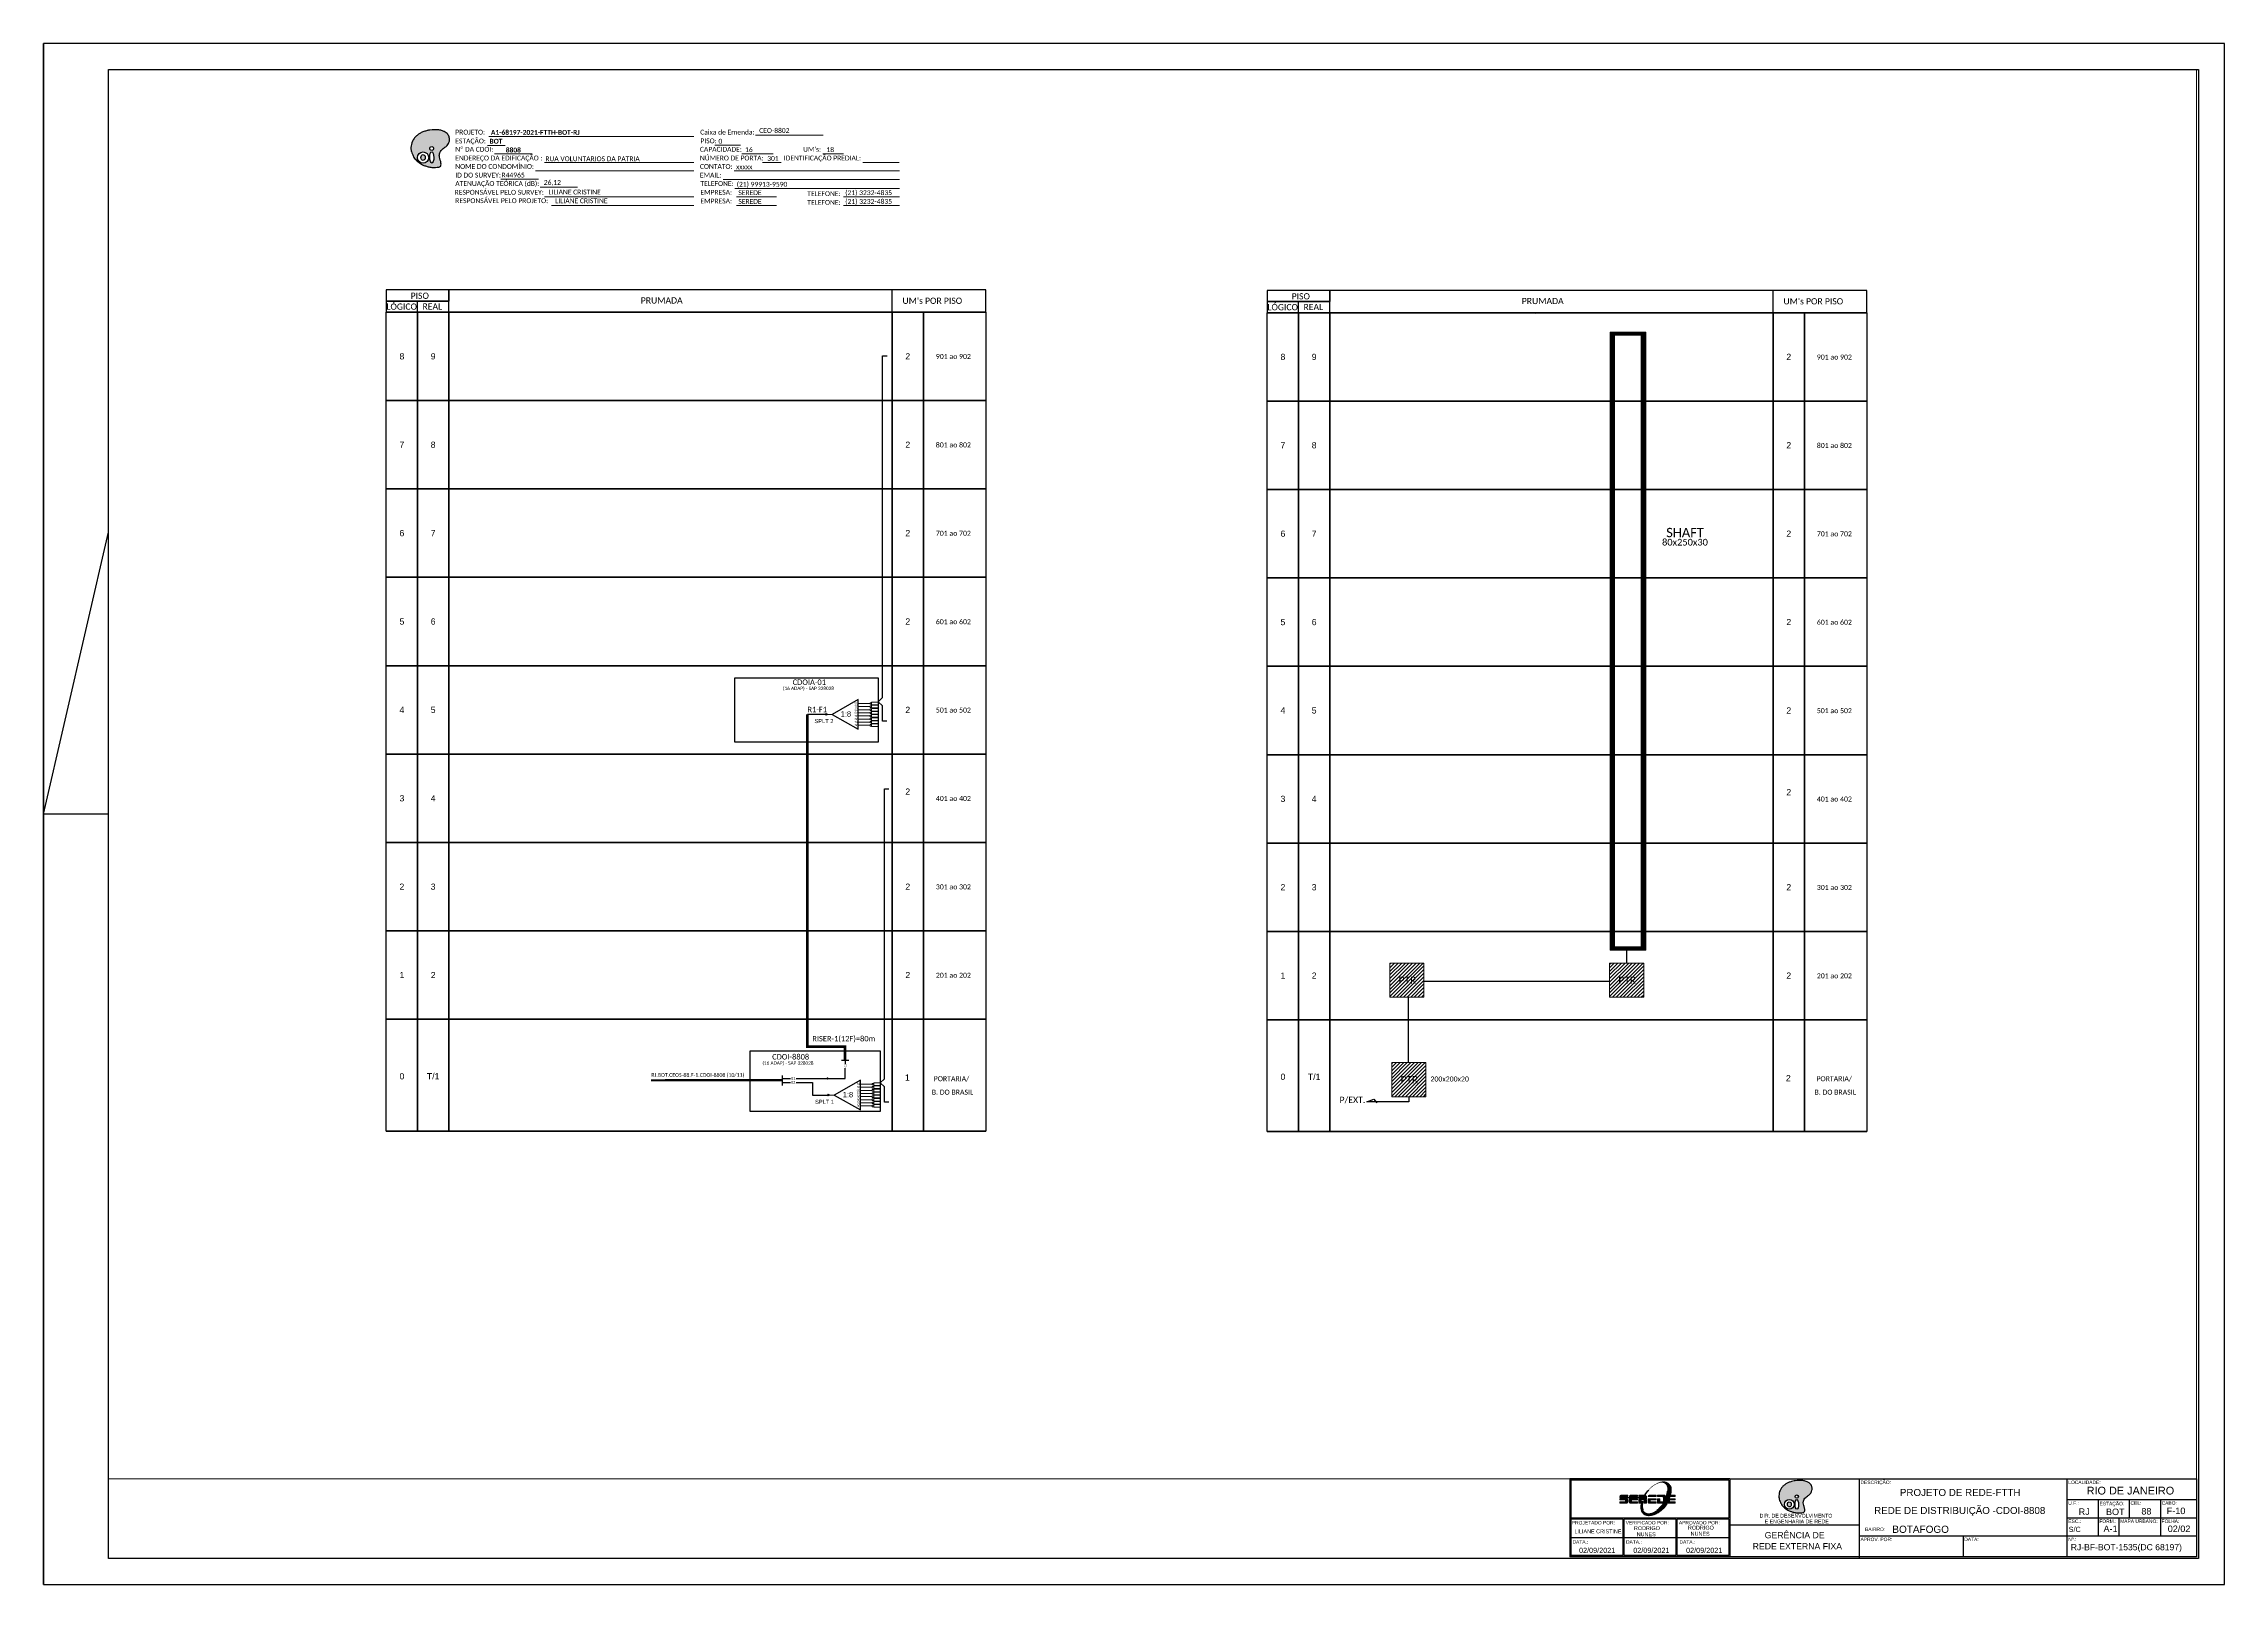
# Paper-space layout 'CT_CEOS-88 -P02' of a CAD drawing. Header units: metres, sheet in millimetres. Extents: x 0 to 841, y 0 to 594.
# The model-space entities are those that its viewports show. They can reach past a viewport. Long polylines and large blocks are cut down to what shows.
import ezdxf
from ezdxf.enums import TextEntityAlignment as Align

# ---------------------------------------------------------------- set-up
doc = ezdxf.new("R2010")
doc.units = ezdxf.units.M
doc.header["$LTSCALE"] = 0.5
doc.header["$MEASUREMENT"] = 0
doc.header["$PDMODE"] = 33
doc.header["$PDSIZE"] = 1e-05
doc.layers.add('30.4-Selo', color=7, linetype='Continuous')
doc.styles.add('ARIAL', font='arial.ttf')
doc.styles.add('NORMOGRAFO', font='arial.ttf')
doc.styles.add('ROMANS', font='arial.ttf')
doc.styles.get("Standard").update_dxf_attribs({"font": 'arial.ttf'})
doc.styles.add('WMF-Calibri0', font='CALIBRI.TTF')
doc.styles.add('WMF-Calibri1', font='CALIBRIB.TTF')
doc.linetypes.add('RESERVA', pattern='A,0.5,-0.15,["RESERVA",Standard,S=0.18,R=0,X=0,Y=-0.1],-1.3', length=1.95)

# ---------------------------------------------------------------- blocks, each defined once
blk = doc.blocks.new('OI')
h = blk.add_hatch(color=40)
edge = h.paths.add_edge_path()
edge.add_spline(control_points=[(4.35, -0.67), (3.92, -0.99), (3.26, -1.5), (2.81, -2.59), (2.9, -3.5), (3.06, -4.27), (3.31, -4.85), (3.37, -5.39), (3.4, -5.88), (3.2, -6.4), (2.54, -6.61), (1.65, -6.63), (0.55, -6.67), (-0.56, -6.42), (-1.61, -6.14), (-2.77, -5.61), (-3.92, -4.77), (-4.89, -3.7), (-5.34, -2.65), (-5.6, -1.94), (-5.85, -0.96), (-5.71, 0.47), (-5.1, 2.02), (-4.14, 3.02), (-3.3, 3.61), (-2.37, 4.16), (-1.36, 4.44), (-0.56, 4.7), (0.79, 4.85), (2.24, 4.97), (3.79, 4.57), (4.67, 4.21), (5.44, 3.65), (5.76, 2.99), (6.03, 2.21), (6.01, 1.46), (5.72, 0.64), (5.31, 0.08), (4.88, -0.38), (4.51, -0.55), (4.35, -0.67)], knot_values=[0, 0, 0, 0, 1.60434, 2.417191, 3.427595, 4.282808, 4.776746, 5.304182, 5.888771, 6.258406, 6.858137, 7.79129, 8.986195, 10.124242, 11.187857, 12.242908, 13.953784, 15.414161, 16.515391, 17.349188, 17.675853, 19.552021, 21.515531, 22.568638, 23.63245, 24.621084, 25.782718, 26.745347, 27.142653, 29.870543, 31.004649, 31.921532, 32.709589, 33.801391, 34.042471, 35.192333, 35.971461, 36.628871, 37.254359, 37.836911, 37.836911, 37.836911, 37.836911], degree=3, periodic=0)
h.paths.add_polyline_path([(1.13, -0.87, -1), (-0.04, -0.87, -1)], flags=16)
edge = h.paths.add_edge_path(flags=16)
edge.add_ellipse((0.56, -3.59), major_axis=(-0.02, 1.71), ratio=0.361305, start_angle=0, end_angle=360)
h.paths.add_polyline_path([(-0.36, -3.62, -1), (-3.8, -3.62, -1)], flags=16)
edge = h.paths.add_edge_path(flags=0)
edge.add_ellipse((-2.08, -3.62), major_axis=(0, 0.885), ratio=0.758294, start_angle=0, end_angle=360)
at = {"color": 40}
for centre, radius in [((-2.08, -3.62), 1.72), ((0.54, -0.87), 0.587)]:
    blk.add_circle(centre, radius, dxfattribs=at)
blk.add_ellipse((-2.08, -3.62), major_axis=(0, 0.885), ratio=0.758294, start_param=-3.141592653589792, end_param=3.141592653589792, dxfattribs=at)
blk.add_ellipse((0.56, -3.59), major_axis=(-0.02, 1.71), ratio=0.361305, dxfattribs=at)
at = {"color": 40, "start_tangent": (-0.800898, -0.598801), "end_tangent": (-0.800898, -0.598801)}
blk.add_spline([(4.35, -0.67), (3.2, -1.78), (2.9, -2.54), (2.92, -3.55), (3.12, -4.38), (3.28, -4.85), (3.37, -5.37), (3.35, -5.95), (3.2, -6.29), (2.66, -6.55), (1.73, -6.63), (0.54, -6.62), (-0.58, -6.41), (-1.6, -6.11), (-2.56, -5.67), (-3.95, -4.67), (-4.89, -3.56), (-5.37, -2.56), (-5.64, -1.78), (-5.72, -1.46), (-5.63, 0.42), (-4.84, 2.22), (-4.13, 2.99), (-3.27, 3.62), (-2.4, 4.09), (-1.3, 4.47), (-0.37, 4.72), (0.02, 4.77), (2.75, 4.8), (3.85, 4.53), (4.69, 4.16), (5.31, 3.68), (5.85, 2.73), (5.93, 2.5), (5.94, 1.35), (5.67, 0.62), (5.29, 0.08), (4.84, -0.36), (4.35, -0.67)], degree=3, dxfattribs=at)
blk = doc.blocks.new('SPLT_1-8_SC-APC')
at = {"color": 1, "lineweight": 0}
blk.add_lwpolyline([(-17.04, -7.55), (-19.26, -7.55)], dxfattribs=at)
at = {"color": 1}
blk.add_lwpolyline([(-7.37, -2.1), (-17.04, -7.55), (-7.37, -13), (-7.37, -2.1)], dxfattribs=at)
at = {"color": 3, "lineweight": 0}
for points in [[(-2.99, -3.51), (-7.37, -3.51)], [(-7.37, -4.66), (-2.99, -4.66)], [(-7.37, -5.82), (-2.99, -5.82)], [(-7.37, -6.97), (-2.99, -6.97)], [(-2.41, -3.02), (-2.41, -4)], [(-2.41, -3.02), (0, -3.02)], [(-2.41, -4), (0, -4)], [(-2.41, -4.17), (-2.41, -5.16)], [(-2.41, -4.17), (0, -4.17)], [(-2.41, -5.16), (0, -5.16)], [(-2.41, -5.32), (-2.41, -6.31)], [(-2.41, -5.32), (0, -5.32)], [(-2.41, -6.31), (0, -6.31)], [(-2.41, -6.48), (-2.41, -7.46)], [(-2.41, -6.48), (0, -6.48)], [(-2.41, -7.46), (0, -7.46)], [(-2.41, -7.63), (-2.41, -8.62)], [(-2.41, -7.63), (0, -7.63)], [(-7.37, -8.12), (-2.99, -8.12)], [(-7.37, -9.28), (-2.99, -9.28)], [(-7.37, -10.43), (-2.99, -10.43)], [(-7.37, -11.58), (-2.99, -11.58)], [(-2.41, -8.62), (0, -8.62)], [(-2.41, -8.78), (-2.41, -9.77)], [(-2.41, -8.78), (0, -8.78)], [(-2.41, -9.77), (0, -9.77)], [(-2.41, -9.94), (-2.41, -10.92)], [(-2.41, -9.94), (0, -9.94)], [(-2.41, -10.92), (0, -10.92)], [(-2.41, -11.09), (-2.41, -12.08)], [(-2.41, -11.09), (0, -11.09)], [(-2.41, -12.08), (0, -12.08)]]:
    blk.add_lwpolyline(points, dxfattribs=at)
for points in [[(-2.99, -3.22), (-2.41, -3.22), (-2.41, -3.8), (-2.99, -3.8)], [(-2.99, -4.38), (-2.41, -4.38), (-2.41, -4.95), (-2.99, -4.95)], [(-2.99, -5.53), (-2.41, -5.53), (-2.41, -6.1), (-2.99, -6.1)], [(-2.99, -6.68), (-2.41, -6.68), (-2.41, -7.26), (-2.99, -7.26)], [(-2.99, -7.84), (-2.41, -7.84), (-2.41, -8.41), (-2.99, -8.41)], [(-2.99, -8.99), (-2.41, -8.99), (-2.41, -9.56), (-2.99, -9.56)], [(-2.99, -10.14), (-2.41, -10.14), (-2.41, -10.72), (-2.99, -10.72)], [(-2.99, -11.3), (-2.41, -11.3), (-2.41, -11.87), (-2.99, -11.87)]]:
    blk.add_lwpolyline(points, close=True, dxfattribs=at)
at = {"color": 1, "style": 'ARIAL'}
for s, height, p in [('1:8', 2, (-13.91, -8.4)), ('S1', 0.75, (-8.74, -3.78)), ('S2', 0.75, (-8.74, -4.97)), ('S3', 0.75, (-8.74, -6.18)), ('S4', 0.75, (-8.74, -7.36)), ('S5', 0.75, (-8.74, -8.57)), ('S6', 0.75, (-8.74, -9.69)), ('S7', 0.75, (-8.74, -10.78)), ('S8', 0.75, (-8.74, -11.9))]:
    blk.add_text(s, height=height, dxfattribs=at).set_placement(p)
blk = doc.blocks.new('SPLITTER_')
blk.add_point((0, 0))
at = {"style": 'ARIAL', "flags": 4}
blk.add_attdef('SPLT', (0, -3.26), '', height=1.5, dxfattribs=at)
blk = doc.blocks.new('CARIMBO')
at = {"color": 7, "lineweight": 0}
for points in [[(35.15, -20.06), (41.7, -20.06)], [(35.66, -16.79), (111.64, -16.79)], [(37.81, -23.14), (51.75, -23.14)], [(119.43, -20.02), (128.92, -20.02)], [(129.48, -23.14), (141.1, -23.14)], [(134.48, -16.3), (159.61, -16.3)], [(159.42, -23.14), (167.09, -23.14)], [(52.97, -29.48), (111.64, -29.48)], [(56.38, -26.37), (111.64, -26.37)], [(126.6, -29.48), (187.83, -29.48)], [(137.07, -26.37), (144.01, -26.37)], [(174.24, -26.37), (187.8, -26.37)], [(40.13, -32.55), (54.07, -32.55)], [(54.67, -35.52), (68.61, -35.52)], [(56.38, -39.07), (111.64, -39.07)], [(122.56, -32.72), (187.83, -32.72)], [(126.84, -35.96), (187.83, -35.96)], [(127.45, -39.07), (142.25, -39.07)], [(167.06, -39.07), (187.83, -39.07)], [(58.87, -42.31), (111.64, -42.31)], [(127.45, -42.31), (142.25, -42.31)], [(167.06, -42.31), (187.83, -42.31)]]:
    blk.add_lwpolyline(points, dxfattribs=at)
at = {"color": 7, "xscale": 1.213923925163967, "yscale": 1.213923925163967, "zscale": 1.213923925163967, "rotation": 0.1532896023949059}
blk.add_blockref('OI', (13.86, -20.16), dxfattribs=at)
at = {"color": 7, "lineweight": 0, "style": 'WMF-Calibri0'}
for s, height, p in [('PROJETO:', 1.793, (23.26, -16.04)), ('Caixa de Emenda:', 1.7927, (114.02, -16.04)), ('ESTAÇÃO:', 1.793, (23.26, -19.32)), ('ENDEREÇO DA EDIFICAÇÃO :', 1.7927, (23.26, -25.63)), ('Nº DA CDOI:', 1.7927, (23.26, -22.39)), ('CAPACIDADE:', 1.7927, (113.91, -22.39)), ('NÚMERO DE PORTA:', 1.7927, (113.91, -25.63)), ('PISO:', 1.793, (114.09, -19.28)), ('IDENTIFICAÇÃO PREDIAL:', 1.7927, (144.99, -25.63)), ("UM's:", 1.793, (152.15, -22.39)), ('NOME DO CONDOMÍNIO:', 1.7927, (23.26, -28.74)), ('ID DO SURVEY:', 1.7927, (23.26, -31.97)), ('CONTATO:', 1.793, (113.91, -28.74)), ('EMAIL:', 1.793, (113.91, -31.97)), ('RESPONSÁVEL PELO SURVEY:', 1.7927, (23.02, -38.32)), ('ATENUAÇÃO TEÓRICA (dB):', 1.7927, (23.26, -35.09)), ('RESPONSÁVEL PELO PROJETO:', 1.7927, (23.26, -41.44)), ('TELEFONE:', 1.793, (114.09, -35.09)), ('EMPRESA:', 1.793, (114.09, -38.32)), ('EMPRESA:', 1.793, (114.09, -41.56)), ('TELEFONE:', 1.793, (153.7, -38.83)), ('TELEFONE:', 1.793, (153.7, -42.06))]:
    blk.add_text(s, height=height, dxfattribs=at).set_placement(p)
at = {"color": 7, "lineweight": 0, "flags": 8}
for tag, p, style in [('PROJ', (36.46, -16.13), 'WMF-Calibri1'), ('CEOS-XX', (135.87, -15.46), 'WMF-Calibri0'), ('EST', (35.94, -19.41), 'WMF-Calibri1'), ('LOGRADOURO', (56.65, -25.91), 'WMF-Calibri0'), ('PISO_PTR', (120.78, -19.42), 'WMF-Calibri0'), ('CAPAC.', (130.66, -22.52), 'WMF-Calibri0'), ('N°', (138.85, -25.77), 'WMF-Calibri0'), ("UC'S", (160.78, -22.54), 'WMF-Calibri0'), ('N°PREDIO', (174.94, -25.77), 'WMF-Calibri0'), ('_ID_', (40.39, -31.94), 'WMF-Calibri0'), ('NOME_DO_COND.', (53.23, -29.02), 'WMF-Calibri0'), ('EMAIL', (123.26, -32.12), 'WMF-Calibri0'), ('NOME_DO_CONTATO', (127.3, -28.89), 'WMF-Calibri0'), ('O_POTEN', (56.06, -34.68), 'WMF-Calibri0'), ('RES_SURVEY', (57.78, -38.23), 'WMF-Calibri0'), ('RES_PROJ', (60.27, -41.47), 'WMF-Calibri0'), ('TELEFONE', (127.55, -35.36), 'WMF-Calibri0'), ('EMP_RESP_SURVEY', (128.16, -38.47), 'WMF-Calibri0'), ('EMP_RESP_PROJ', (128.16, -41.71), 'WMF-Calibri0'), ('CONT_RESP_SURVEY', (167.76, -38.47), 'WMF-Calibri0'), ('CONT_RESP_PROJ', (167.76, -41.71), 'WMF-Calibri0')]:
    blk.add_attdef(tag, p, '', height=1.79, dxfattribs=dict(at, style=style))
at = {"color": 7, "lineweight": 0, "style": 'WMF-Calibri1', "flags": 8}
blk.add_attdef("N° CDO'S", text='', height=1.79, dxfattribs=at).set_placement((44.78, -22.68), align=Align.CENTER)

msp = doc.modelspace()

# ---------------------------------------------------------------- hatches: boundary and pattern name
at = {"lineweight": 0, "ltscale": 1.3}
h = msp.add_hatch(dxfattribs=at)
h.set_pattern_fill('ANSI31', color=2, style=0)
h.set_pattern_definition([(45, (0, 0), (-0.0883883476483, 0.0883883476483), [])])
h.paths.add_polyline_path([(586245.18, 9715997.04), (586258.46, 9715997.04), (586258.46, 9715768.06), (586245.18, 9715768.06)])
h.paths.add_polyline_path([(586246.88, 9715995.94), (586256.66, 9715995.94), (586256.66, 9715769.29), (586246.88, 9715769.29)], flags=16)
h = msp.add_hatch(color=3)
h.dxf.hatch_style = 1
edge = h.paths.add_edge_path()
edge.add_arc((585954.72, 9715855.43), 0.256, 0, 360)
h = msp.add_hatch()
h.set_pattern_fill('ANSI31', color=1, scale=7.526522, style=0)
h.set_pattern_definition([(45, (585940.7311, 9715436.2377), (-0.6652568, 0.6652568), [])])
h.paths.add_polyline_path([(586176.23, 9715763.29), (586163.58, 9715763.29), (586163.58, 9715750.64), (586176.23, 9715750.64)])
h.paths.add_polyline_path([(586166.14, 9715754.91), (586174.11, 9715754.91), (586174.11, 9715758.98), (586166.14, 9715758.98)], flags=24)
h = msp.add_hatch()
h.set_pattern_fill('ANSI31', color=1, scale=7.526522, style=0)
h.set_pattern_definition([(45, (586022.1574, 9715436.2377), (-0.6652568, 0.6652568), [])])
h.paths.add_polyline_path([(586257.65, 9715763.29), (586245.01, 9715763.29), (586245.01, 9715750.64), (586257.65, 9715750.64)])
h.paths.add_polyline_path([(586247.57, 9715754.91), (586255.53, 9715754.91), (586255.53, 9715758.98), (586247.57, 9715758.98)], flags=24)
h = msp.add_hatch()
h.set_pattern_fill('ANSI31', color=1, scale=7.526522, style=0)
h.set_pattern_definition([(45, (585941.448, 9715399.3813), (-0.6652568, 0.6652568), [])])
h.paths.add_polyline_path([(586176.94, 9715726.43), (586164.3, 9715726.43), (586164.3, 9715713.78), (586176.94, 9715713.78)])
h.paths.add_polyline_path([(586166.86, 9715718.06), (586174.82, 9715718.06), (586174.82, 9715722.12), (586166.86, 9715722.12)], flags=24)
h = msp.add_hatch(color=3)
h.dxf.hatch_style = 1
edge = h.paths.add_edge_path()
edge.add_arc((585955.21, 9715720.57), 0.256, 0, 360)
h = msp.add_hatch(color=3)
h.dxf.hatch_style = 1
edge = h.paths.add_edge_path()
edge.add_arc((585955.49, 9715714.41), 0.256, 0, 360)

# ---------------------------------------------------------------- linework, layer by layer
at = {"color": 3}
for p, q in [((586217.47, 9716004.06), (586217.62, 9716004.21)), ((586226.97, 9716004.13), (586227.05, 9716004.21)), ((585975.59, 9715861.6), (585975.59, 9715988.22)), ((585975.64, 9715988.24), (585977.29, 9715988.24)), ((585975.56, 9715858.56), (585973.99, 9715860.07)), ((585974.02, 9715860.11), (585975.59, 9715861.62)), ((585975.56, 9715852.9), (585975.56, 9715858.56)), ((585977.22, 9715852.9), (585975.56, 9715852.9)), ((585976.32, 9715720.43), (585976.32, 9715827.84)), ((585976.32, 9715827.84), (585977.97, 9715827.84)), ((586251.39, 9715763.33), (586251.39, 9715768.06)), ((586170.39, 9715750.64), (586170.39, 9715726.43)), ((585974.75, 9715718.94), (585976.32, 9715720.45)), ((585976.32, 9715717.43), (585974.75, 9715718.94)), ((585976.32, 9715711.77), (585976.32, 9715717.43)), ((585977.97, 9715711.77), (585976.32, 9715711.77))]:
    msp.add_line(p, q, dxfattribs=at)
at = {"color": 1}
msp.add_line((585938.37, 9715721.69), (585938.37, 9715717.93), dxfattribs=at)
at = {"color": 0}
for points in [[(585791.72, 9716008.53), (585814.87, 9716008.53), (585814.87, 9716012.65), (585791.72, 9716012.65)], [(585791.72, 9716004.42), (585814.87, 9716004.42), (585814.87, 9716008.53), (585791.72, 9716008.53)], [(586118.17, 9716008.33), (586141.32, 9716008.33), (586141.32, 9716012.44), (586118.17, 9716012.44)], [(586118.17, 9716004.21), (586141.32, 9716004.21), (586141.32, 9716008.33), (586118.17, 9716008.33)]]:
    msp.add_lwpolyline(points, close=True, dxfattribs=at)
for points in [[(585803.29, 9716004.42), (585803.29, 9716008.53)], [(585814.87, 9716004.42), (586013.88, 9716004.42), (586013.88, 9716012.65), (585814.87, 9716012.65), (585814.87, 9716012.65), (585814.87, 9716008.53)], [(585979.14, 9716004.42), (585979.14, 9716012.65)], [(586129.75, 9716004.21), (586129.75, 9716008.33)], [(586141.32, 9716004.21), (586340.33, 9716004.21), (586340.33, 9716012.44), (586141.32, 9716012.44), (586141.32, 9716012.44), (586141.32, 9716008.33)], [(586305.6, 9716004.21), (586305.6, 9716012.44)], [(585803.29, 9716004.42), (585791.72, 9716004.42)], [(585791.72, 9716004.42), (585803.29, 9716004.42)], [(585814.87, 9716004.42), (585803.29, 9716004.42)], [(585803.29, 9716004.42), (585814.87, 9716004.42)], [(585979.16, 9716004.42), (585814.87, 9716004.42)], [(585990.73, 9716004.42), (585979.16, 9716004.42)], [(585979.16, 9716004.42), (585990.73, 9716004.42)], [(586013.88, 9716004.42), (585990.73, 9716004.42)], [(585990.73, 9716004.42), (586013.88, 9716004.42)], [(586118.17, 9716004.21), (586129.75, 9716004.21)], [(586129.75, 9716004.21), (586118.17, 9716004.21)], [(586129.75, 9716004.21), (586141.32, 9716004.21)], [(586141.32, 9716004.21), (586129.75, 9716004.21)], [(586305.61, 9716004.21), (586141.32, 9716004.21)], [(586305.61, 9716004.21), (586317.19, 9716004.21)], [(586317.19, 9716004.21), (586305.61, 9716004.21)], [(586317.19, 9716004.21), (586340.33, 9716004.21)], [(586340.33, 9716004.21), (586317.19, 9716004.21)], [(585791.72, 9715701.08), (585803.29, 9715701.08)], [(585803.29, 9715701.08), (585814.87, 9715701.08)], [(585814.87, 9715701.08), (585979.16, 9715701.08)], [(585979.16, 9715701.08), (585990.73, 9715701.08)], [(585990.73, 9715701.08), (586013.88, 9715701.08)], [(586118.17, 9715700.88), (586129.75, 9715700.88)], [(586129.75, 9715700.88), (586141.32, 9715700.88)], [(586141.32, 9715700.88), (586305.61, 9715700.88)], [(586305.61, 9715700.88), (586317.19, 9715700.88)], [(586317.19, 9715700.88), (586340.33, 9715700.88)]]:
    msp.add_lwpolyline(points)
for points in [[(585791.72, 9716004.42), (585803.29, 9716004.42), (585803.29, 9715971.68), (585791.72, 9715971.68)], [(585803.29, 9716004.42), (585814.87, 9716004.42), (585814.87, 9715971.68), (585803.29, 9715971.68)], [(585814.87, 9716004.42), (585979.16, 9716004.42), (585979.16, 9715971.68), (585814.87, 9715971.68)], [(585979.16, 9716004.42), (585990.73, 9716004.42), (585990.73, 9715971.68), (585979.16, 9715971.68)], [(585990.73, 9716004.42), (586013.88, 9716004.42), (586013.88, 9715971.68), (585990.73, 9715971.68)], [(586118.17, 9716004.21), (586129.75, 9716004.21), (586129.75, 9715971.47), (586118.17, 9715971.47)], [(586129.75, 9716004.21), (586141.32, 9716004.21), (586141.32, 9715971.47), (586129.75, 9715971.47)], [(586141.32, 9716004.21), (586305.61, 9716004.21), (586305.61, 9715971.47), (586141.32, 9715971.47)], [(586305.61, 9716004.21), (586317.19, 9716004.21), (586317.19, 9715971.47), (586305.61, 9715971.47)], [(586317.19, 9716004.21), (586340.33, 9716004.21), (586340.33, 9715971.47), (586317.19, 9715971.47)], [(585791.72, 9715971.68), (585803.29, 9715971.68), (585803.29, 9715938.93), (585791.72, 9715938.93)], [(585803.29, 9715971.68), (585814.87, 9715971.68), (585814.87, 9715938.93), (585803.29, 9715938.93)], [(585814.87, 9715971.68), (585979.16, 9715971.68), (585979.16, 9715938.93), (585814.87, 9715938.93)], [(585979.16, 9715971.68), (585990.73, 9715971.68), (585990.73, 9715938.93), (585979.16, 9715938.93)], [(585990.73, 9715971.68), (586013.88, 9715971.68), (586013.88, 9715938.93), (585990.73, 9715938.93)], [(586118.17, 9715971.47), (586129.75, 9715971.47), (586129.75, 9715938.73), (586118.17, 9715938.73)], [(586129.75, 9715971.47), (586141.32, 9715971.47), (586141.32, 9715938.73), (586129.75, 9715938.73)], [(586141.32, 9715971.47), (586305.61, 9715971.47), (586305.61, 9715938.73), (586141.32, 9715938.73)], [(586305.61, 9715971.47), (586317.19, 9715971.47), (586317.19, 9715938.73), (586305.61, 9715938.73)], [(586317.19, 9715971.47), (586340.33, 9715971.47), (586340.33, 9715938.73), (586317.19, 9715938.73)], [(585791.72, 9715938.93), (585803.29, 9715938.93), (585803.29, 9715906.19), (585791.72, 9715906.19)], [(585803.29, 9715938.93), (585814.87, 9715938.93), (585814.87, 9715906.19), (585803.29, 9715906.19)], [(585814.87, 9715938.93), (585979.16, 9715938.93), (585979.16, 9715906.19), (585814.87, 9715906.19)], [(585979.16, 9715938.93), (585990.73, 9715938.93), (585990.73, 9715906.19), (585979.16, 9715906.19)], [(585990.73, 9715938.93), (586013.88, 9715938.93), (586013.88, 9715906.19), (585990.73, 9715906.19)], [(586118.17, 9715938.73), (586129.75, 9715938.73), (586129.75, 9715905.98), (586118.17, 9715905.98)], [(586129.75, 9715938.73), (586141.32, 9715938.73), (586141.32, 9715905.98), (586129.75, 9715905.98)], [(586141.32, 9715938.73), (586305.61, 9715938.73), (586305.61, 9715905.98), (586141.32, 9715905.98)], [(586305.61, 9715938.73), (586317.19, 9715938.73), (586317.19, 9715905.98), (586305.61, 9715905.98)], [(586317.19, 9715938.73), (586340.33, 9715938.73), (586340.33, 9715905.98), (586317.19, 9715905.98)], [(585791.72, 9715906.19), (585803.29, 9715906.19), (585803.29, 9715873.45), (585791.72, 9715873.45)], [(585803.29, 9715906.19), (585814.87, 9715906.19), (585814.87, 9715873.45), (585803.29, 9715873.45)], [(585814.87, 9715906.19), (585979.16, 9715906.19), (585979.16, 9715873.45), (585814.87, 9715873.45)], [(585979.16, 9715906.19), (585990.73, 9715906.19), (585990.73, 9715873.45), (585979.16, 9715873.45)], [(585990.73, 9715906.19), (586013.88, 9715906.19), (586013.88, 9715873.45), (585990.73, 9715873.45)], [(586118.17, 9715905.98), (586129.75, 9715905.98), (586129.75, 9715873.24), (586118.17, 9715873.24)], [(586129.75, 9715905.98), (586141.32, 9715905.98), (586141.32, 9715873.24), (586129.75, 9715873.24)], [(586141.32, 9715905.98), (586305.61, 9715905.98), (586305.61, 9715873.24), (586141.32, 9715873.24)], [(586305.61, 9715905.98), (586317.19, 9715905.98), (586317.19, 9715873.24), (586305.61, 9715873.24)], [(586317.19, 9715905.98), (586340.33, 9715905.98), (586340.33, 9715873.24), (586317.19, 9715873.24)], [(585791.72, 9715873.45), (585803.29, 9715873.45), (585803.29, 9715840.7), (585791.72, 9715840.7)], [(585803.29, 9715873.45), (585814.87, 9715873.45), (585814.87, 9715840.7), (585803.29, 9715840.7)], [(585814.87, 9715873.45), (585979.16, 9715873.45), (585979.16, 9715840.7), (585814.87, 9715840.7)], [(585979.16, 9715873.45), (585990.73, 9715873.45), (585990.73, 9715840.7), (585979.16, 9715840.7)], [(585990.73, 9715873.45), (586013.88, 9715873.45), (586013.88, 9715840.7), (585990.73, 9715840.7)], [(586118.17, 9715873.24), (586129.75, 9715873.24), (586129.75, 9715840.49), (586118.17, 9715840.49)], [(586129.75, 9715873.24), (586141.32, 9715873.24), (586141.32, 9715840.49), (586129.75, 9715840.49)], [(586141.32, 9715873.24), (586305.61, 9715873.24), (586305.61, 9715840.49), (586141.32, 9715840.49)], [(586305.61, 9715873.24), (586317.19, 9715873.24), (586317.19, 9715840.49), (586305.61, 9715840.49)], [(586317.19, 9715873.24), (586340.33, 9715873.24), (586340.33, 9715840.49), (586317.19, 9715840.49)], [(585791.72, 9715840.7), (585803.29, 9715840.7), (585803.29, 9715807.96), (585791.72, 9715807.96)], [(585803.29, 9715840.7), (585814.87, 9715840.7), (585814.87, 9715807.96), (585803.29, 9715807.96)], [(585814.87, 9715840.7), (585979.16, 9715840.7), (585979.16, 9715807.96), (585814.87, 9715807.96)], [(585979.16, 9715840.7), (585990.73, 9715840.7), (585990.73, 9715807.96), (585979.16, 9715807.96)], [(585990.73, 9715840.7), (586013.88, 9715840.7), (586013.88, 9715807.96), (585990.73, 9715807.96)], [(586118.17, 9715840.49), (586129.75, 9715840.49), (586129.75, 9715807.75), (586118.17, 9715807.75)], [(586129.75, 9715840.49), (586141.32, 9715840.49), (586141.32, 9715807.75), (586129.75, 9715807.75)], [(586141.32, 9715840.49), (586305.61, 9715840.49), (586305.61, 9715807.75), (586141.32, 9715807.75)], [(586305.61, 9715840.49), (586317.19, 9715840.49), (586317.19, 9715807.75), (586305.61, 9715807.75)], [(586317.19, 9715840.49), (586340.33, 9715840.49), (586340.33, 9715807.75), (586317.19, 9715807.75)], [(585791.72, 9715807.96), (585803.29, 9715807.96), (585803.29, 9715775.22), (585791.72, 9715775.22)], [(585803.29, 9715807.96), (585814.87, 9715807.96), (585814.87, 9715775.22), (585803.29, 9715775.22)], [(585814.87, 9715807.96), (585979.16, 9715807.96), (585979.16, 9715775.22), (585814.87, 9715775.22)], [(585979.16, 9715807.96), (585990.73, 9715807.96), (585990.73, 9715775.22), (585979.16, 9715775.22)], [(585990.73, 9715807.96), (586013.88, 9715807.96), (586013.88, 9715775.22), (585990.73, 9715775.22)], [(586118.17, 9715807.75), (586129.75, 9715807.75), (586129.75, 9715775.01), (586118.17, 9715775.01)], [(586129.75, 9715807.75), (586141.32, 9715807.75), (586141.32, 9715775.01), (586129.75, 9715775.01)], [(586141.32, 9715807.75), (586305.61, 9715807.75), (586305.61, 9715775.01), (586141.32, 9715775.01)], [(586305.61, 9715807.75), (586317.19, 9715807.75), (586317.19, 9715775.01), (586305.61, 9715775.01)], [(586317.19, 9715807.75), (586340.33, 9715807.75), (586340.33, 9715775.01), (586317.19, 9715775.01)], [(585791.72, 9715775.22), (585803.29, 9715775.22), (585803.29, 9715742.47), (585791.72, 9715742.47)], [(585803.29, 9715775.22), (585814.87, 9715775.22), (585814.87, 9715742.47), (585803.29, 9715742.47)], [(585814.87, 9715775.22), (585979.16, 9715775.22), (585979.16, 9715742.47), (585814.87, 9715742.47)], [(585979.16, 9715775.22), (585990.73, 9715775.22), (585990.73, 9715742.47), (585979.16, 9715742.47)], [(585990.73, 9715775.22), (586013.88, 9715775.22), (586013.88, 9715742.47), (585990.73, 9715742.47)], [(586118.17, 9715775.01), (586129.75, 9715775.01), (586129.75, 9715742.26), (586118.17, 9715742.26)], [(586129.75, 9715775.01), (586141.32, 9715775.01), (586141.32, 9715742.26), (586129.75, 9715742.26)], [(586141.32, 9715775.01), (586305.61, 9715775.01), (586305.61, 9715742.26), (586141.32, 9715742.26)], [(586305.61, 9715775.01), (586317.19, 9715775.01), (586317.19, 9715742.26), (586305.61, 9715742.26)], [(586317.19, 9715775.01), (586340.33, 9715775.01), (586340.33, 9715742.26), (586317.19, 9715742.26)], [(585791.72, 9715742.47), (585803.29, 9715742.47), (585803.29, 9715701.08), (585791.72, 9715701.08)], [(585803.29, 9715742.47), (585814.87, 9715742.47), (585814.87, 9715701.08), (585803.29, 9715701.08)], [(585814.87, 9715742.47), (585979.16, 9715742.47), (585979.16, 9715701.08), (585814.87, 9715701.08)], [(585979.16, 9715742.47), (585990.73, 9715742.47), (585990.73, 9715701.08), (585979.16, 9715701.08)], [(585990.73, 9715742.47), (586013.88, 9715742.47), (586013.88, 9715701.08), (585990.73, 9715701.08)], [(586118.17, 9715742.26), (586129.75, 9715742.26), (586129.75, 9715700.88), (586118.17, 9715700.88)], [(586129.75, 9715742.26), (586141.32, 9715742.26), (586141.32, 9715700.88), (586129.75, 9715700.88)], [(586141.32, 9715742.26), (586305.61, 9715742.26), (586305.61, 9715700.88), (586141.32, 9715700.88)], [(586305.61, 9715742.26), (586317.19, 9715742.26), (586317.19, 9715700.88), (586305.61, 9715700.88)], [(586317.19, 9715742.26), (586340.33, 9715742.26), (586340.33, 9715700.88), (586317.19, 9715700.88)]]:
    msp.add_lwpolyline(points, close=True)
at = {"lineweight": 0}
for points in [[(586245.18, 9715997.04), (586258.46, 9715997.04), (586258.46, 9715768.06), (586245.18, 9715768.06)], [(586246.88, 9715995.94), (586256.66, 9715995.94), (586256.66, 9715769.29), (586246.88, 9715769.29)]]:
    msp.add_lwpolyline(points, close=True, dxfattribs=at)
at = {"color": 1}
for points in [[(585973.98, 9715845.06), (585973.98, 9715845.06), (585973.98, 9715845.06), (585920.85, 9715845.06), (585920.85, 9715868.95), (585920.85, 9715868.95)], [(586170.62, 9715713.78), (586170.62, 9715711.89), (586155.07, 9715711.89), (586157.69, 9715712.82), (586158.7, 9715711.46)]]:
    msp.add_lwpolyline(points, dxfattribs=at)
for points in [[(585920.85, 9715868.95), (585973.98, 9715868.95), (585973.98, 9715845.06), (585920.85, 9715845.06)], [(585926.51, 9715730.79), (585974.72, 9715730.79), (585974.72, 9715708.28), (585926.51, 9715708.28)]]:
    msp.add_lwpolyline(points, close=True, dxfattribs=at)
at = {"color": 5, "const_width": 1}
msp.add_lwpolyline([(585947.76, 9715855.43), (585947.76, 9715732.32), (585961.72, 9715732.32), (585961.72, 9715727.29)], dxfattribs=at)
at = {"color": 5}
for points in [[(585954.72, 9715855.43), (585947.76, 9715855.43)], [(585960.37, 9715727.29), (585963.15, 9715727.29)], [(585955.21, 9715720.57), (585961.72, 9715720.57), (585961.72, 9715724.33)]]:
    msp.add_lwpolyline(points, dxfattribs=at)
at = {"color": 0, "lineweight": 0}
for points in [[(586163.58, 9715763.29), (586176.23, 9715763.29), (586176.23, 9715750.64), (586163.58, 9715750.64)], [(586245.01, 9715763.29), (586257.65, 9715763.29), (586257.65, 9715750.64), (586245.01, 9715750.64)], [(586164.3, 9715726.43), (586176.94, 9715726.43), (586176.94, 9715713.78), (586164.3, 9715713.78)]]:
    msp.add_lwpolyline(points, close=True, dxfattribs=at)
at = {"color": 3}
for points in [[(586176.22, 9715756.58), (586245, 9715756.58)], [(585938.37, 9715720.58), (585941.53, 9715720.57)], [(585943.6, 9715720.57), (585955.21, 9715720.57)]]:
    msp.add_lwpolyline(points, dxfattribs=at)
at = {"color": 8, "linetype": 'RESERVA', "ltscale": 4}
msp.add_lwpolyline([(585961.72, 9715727.29), (585961.72, 9715725.97)], dxfattribs=at)
at = {"color": 1}
msp.add_lwpolyline([(585889.81, 9715719.88, 0.8, 0.8, 0), (585938.37, 9715719.92, 0.8, 0.8, 0)], format="xyseb", dxfattribs=at)
at = {"color": 2}
for points in [[(585938.37, 9715719.11), (585941.53, 9715719.11)], [(585943.6, 9715719.11), (585949.6, 9715719.11), (585949.6, 9715714.41), (585955.46, 9715714.41)]]:
    msp.add_lwpolyline(points, dxfattribs=at)
at = {"color": 3}
for centre in [(585954.72, 9715855.43), (585955.21, 9715720.57), (585955.49, 9715714.41)]:
    msp.add_circle(centre, 0.256, dxfattribs=at)

# ---------------------------------------------------------------- block references
ref = msp.add_blockref('CARIMBO', (585794.02, 9716086.24))
ref.add_attrib('PROJ', 'A1-68197-2021-FTTH-BOT-RJ', (585830.48, 9716070.11), dxfattribs={"color": 7, "lineweight": 0, "height": 1.7927, "style": 'WMF-Calibri1'})
ref.add_attrib('EST', 'BOT', (585829.96, 9716066.83), dxfattribs={"color": 7, "lineweight": 0, "height": 1.793, "style": 'WMF-Calibri1'})
ref.add_attrib("N° CDO'S", '8808', dxfattribs={"color": 7, "lineweight": 0, "height": 1.793, "style": 'WMF-Calibri1'}).set_placement((585838.8, 9716063.57), align=Align.CENTER)
ref.add_attrib('LOGRADOURO', 'RUA VOLUNTARIOS DA PATRIA', (585850.67, 9716060.33), dxfattribs={"color": 7, "lineweight": 0, "height": 1.7927, "style": 'WMF-Calibri0'})
ref.add_attrib('_ID_', 'R44965', (585834.42, 9716054.3), dxfattribs={"color": 7, "lineweight": 0, "height": 1.793, "style": 'WMF-Calibri0'})
ref.add_attrib('O_POTEN', '26,12', (585850.08, 9716051.57), dxfattribs={"color": 7, "lineweight": 0, "height": 1.793, "style": 'WMF-Calibri0'})
ref.add_attrib('RES_SURVEY', 'LILIANE CRISTINE', (585851.8, 9716048.01), dxfattribs={"color": 7, "lineweight": 0, "height": 1.7927, "style": 'WMF-Calibri0'})
ref.add_attrib('RES_PROJ', 'LILIANE CRISTINE', (585854.29, 9716044.77), dxfattribs={"color": 7, "lineweight": 0, "height": 1.7927, "style": 'WMF-Calibri0'})
ref.add_attrib('CEOS-XX', 'CEO-8802', (585929.9, 9716070.79), dxfattribs={"color": 7, "lineweight": 0, "height": 1.793, "style": 'WMF-Calibri0'})
ref.add_attrib('CAPAC.', '16', (585924.68, 9716063.73), dxfattribs={"color": 7, "lineweight": 0, "height": 1.793, "style": 'WMF-Calibri0'})
ref.add_attrib("UC'S", '18', (585954.8, 9716063.71), dxfattribs={"color": 7, "lineweight": 0, "height": 1.793, "style": 'WMF-Calibri0'})
ref.add_attrib('PISO_PTR', '0', (585914.81, 9716066.82), dxfattribs={"color": 7, "lineweight": 0, "height": 1.79, "style": 'WMF-Calibri0'})
ref.add_attrib('N°', '301', (585932.87, 9716060.47), dxfattribs={"color": 7, "lineweight": 0, "height": 1.793, "style": 'WMF-Calibri0'})
ref.add_attrib('NOME_DO_CONTATO', 'xxxxx', (585921.32, 9716057.36), dxfattribs={"color": 7, "lineweight": 0, "height": 1.793, "style": 'WMF-Calibri0'})
ref.add_attrib('TELEFONE', '(21) 99913-9590', (585921.57, 9716050.88), dxfattribs={"color": 7, "lineweight": 0, "height": 1.7927, "style": 'WMF-Calibri0'})
ref.add_attrib('EMP_RESP_SURVEY', 'SEREDE', (585922.18, 9716047.77), dxfattribs={"color": 7, "lineweight": 0, "height": 1.793, "style": 'WMF-Calibri0'})
ref.add_attrib('EMP_RESP_PROJ', 'SEREDE', (585922.18, 9716044.53), dxfattribs={"color": 7, "lineweight": 0, "height": 1.793, "style": 'WMF-Calibri0'})
ref.add_attrib('CONT_RESP_SURVEY', '(21) 3232-4835', (585961.78, 9716047.77), dxfattribs={"color": 7, "lineweight": 0, "height": 1.7927, "style": 'WMF-Calibri0'})
ref.add_attrib('CONT_RESP_PROJ', '(21) 3232-4835', (585961.78, 9716044.53), dxfattribs={"color": 7, "lineweight": 0, "height": 1.7927, "style": 'WMF-Calibri0'})
for p in [(585973.98, 9715862.97), (585974.75, 9715721.96)]:
    msp.add_blockref('SPLT_1-8_SC-APC', p, dxfattribs=at)
ref = msp.add_blockref('SPLITTER_', (585957.14, 9715714.41), dxfattribs=dict(xscale=-1))
ref.add_attrib('SPLT', 'SPLT 1', (585950.61, 9715711.15), dxfattribs={"height": 1.5, "style": 'ARIAL'})

# ---------------------------------------------------------------- texts
at = {"color": 0, "style": 'WMF-Calibri0'}
for s, p in [('  LÓGICO', (585790.14, 9716005.32)), ('     PISO', (585796.68, 9716009.34)), ('    REAL', (585801.9, 9716005.37)), ('PRUMADA', (585886.02, 9716007.6)), ("UM's POR PISO", (585982.98, 9716007.49)), ('  LÓGICO', (586116.59, 9716005.11)), ('     PISO', (586123.14, 9716009.13)), ('    REAL', (586128.35, 9716005.16)), ('PRUMADA', (586212.47, 9716007.39)), ("UM's POR PISO", (586309.43, 9716007.28))]:
    msp.add_text(s, height=2.3, dxfattribs=at).set_placement(p)
for s, height, style, p in [('901 ao 902', 1.854, 'WMF-Calibri0', (585995.35, 9715987.06)), ('901 ao 902', 1.854, 'WMF-Calibri0', (586321.8, 9715986.85)), ('801 ao 802', 1.854, 'WMF-Calibri0', (585995.35, 9715954.31)), ('801 ao 802', 1.854, 'WMF-Calibri0', (586321.8, 9715954.1)), ('701 ao 702', 1.854, 'WMF-Calibri0', (585995.35, 9715921.57)), ('80x250x30', 2.469, 'WMF-Calibri0', (586264.45, 9715917.96)), ('SHAFT', 3.44, 'WMF-Calibri0', (586265.98, 9715921.06)), ('701 ao 702', 1.854, 'WMF-Calibri0', (586321.8, 9715921.36)), ('601 ao 602', 1.854, 'WMF-Calibri0', (585995.35, 9715888.82)), ('601 ao 602', 1.854, 'WMF-Calibri0', (586321.8, 9715888.62)), ('501 ao 502', 1.854, 'WMF-Calibri0', (585995.35, 9715856.08)), ('501 ao 502', 1.854, 'WMF-Calibri0', (586321.8, 9715855.87)), ('SPLT 2', 1.5, 'ARIAL', (585950.41, 9715852.17)), ('401 ao 402', 1.854, 'WMF-Calibri0', (585995.35, 9715823.34)), ('401 ao 402', 1.854, 'WMF-Calibri0', (586321.8, 9715823.13)), ('301 ao 302', 1.854, 'WMF-Calibri0', (585995.35, 9715790.59)), ('301 ao 302', 1.854, 'WMF-Calibri0', (586321.8, 9715790.38)), ('201 ao 202', 1.854, 'WMF-Calibri0', (585995.35, 9715757.85)), ('PTR', 2.711, 'WMF-Calibri0', (586166.82, 9715755.6)), ('PTR', 2.711, 'WMF-Calibri0', (586248.25, 9715755.6)), ('201 ao 202', 1.854, 'WMF-Calibri0', (586321.8, 9715757.64)), ('B. DO BRASIL', 1.8536, 'WMF-Calibri0', (585993.85, 9715714.54)), ('PORTARIA/', 1.854, 'WMF-Calibri0', (585994.57, 9715719.52)), ('PTR', 2.711, 'WMF-Calibri0', (586167.54, 9715718.75)), ('200x200x20', 1.854, 'WMF-Calibri0', (586178.65, 9715719.42)), ('B. DO BRASIL', 1.8536, 'WMF-Calibri0', (586320.94, 9715714.54)), ('PORTARIA/', 1.854, 'WMF-Calibri0', (586321.66, 9715719.52)), ('P/EXT.', 2.317, 'WMF-Calibri0', (586144.92, 9715711.46))]:
    msp.add_text(s, height=height, dxfattribs=dict(style=style)).set_placement(p)
at = {"color": 1, "style": 'WMF-Calibri0'}
for p in [(585948.14, 9715864.42), (585940.55, 9715725.65)]:
    msp.add_text('(16 ADAP) - SAP 328028', height=1.25, dxfattribs=at).set_placement(p, align=Align.CENTER)
for s, height, p in [('CDOIA-01', 2, (585942.29, 9715866.34)), ('CDOI-8808', 2, (585934.7, 9715727.57)), ('RJ.BOT.CEOS-88.F-1.CDOI-8808 (10/11)', 1.3876, (585889.91, 9715721.15))]:
    msp.add_text(s, height=height, dxfattribs=at).set_placement(p)
at = {"color": 5, "style": 'WMF-Calibri0'}
msp.add_text('R1-F1', height=2, dxfattribs=at).set_placement((585951.4, 9715857.22), align=Align.MIDDLE_CENTER)
msp.add_text('RISER-1(12F)=80m', height=2, dxfattribs=at).set_placement((585949.57, 9715734.29))
at = {"style": 'ARIAL'}
msp.add_text('01', height=0.75, rotation=90, dxfattribs=at).set_placement((585961.77, 9715725.26), align=Align.MIDDLE_CENTER)
for s, p in [('01', (585942.53, 9715720.57)), ('02', (585942.53, 9715719.11))]:
    msp.add_text(s, height=1, dxfattribs=at).set_placement(p, align=Align.MIDDLE_CENTER)
at = {"style": 'ARIAL', "flags": 12}
for tag, p in [('8', (585797.51, 9715988.05)), ('9', (585809.08, 9715988.05)), ('2', (585984.95, 9715988.06)), ('8', (586123.96, 9715987.84)), ('9', (586135.53, 9715987.84)), ('2', (586311.4, 9715987.85)), ('7', (585797.51, 9715955.31)), ('8', (585809.08, 9715955.31)), ('2', (585984.95, 9715955.31)), ('7', (586123.96, 9715955.1)), ('8', (586135.53, 9715955.1)), ('2', (586311.4, 9715955.11)), ('6', (585797.51, 9715922.56)), ('7', (585809.08, 9715922.56)), ('2', (585984.95, 9715922.57)), ('6', (586123.96, 9715922.35)), ('7', (586135.53, 9715922.35)), ('2', (586311.4, 9715922.36)), ('5', (585797.51, 9715889.82)), ('6', (585809.08, 9715889.82)), ('2', (585984.95, 9715889.83)), ('5', (586123.96, 9715889.61)), ('6', (586135.53, 9715889.61)), ('2', (586311.4, 9715889.62)), ('4', (585797.51, 9715857.08)), ('5', (585809.08, 9715857.08)), ('2', (585984.95, 9715857.08)), ('4', (586123.96, 9715856.87)), ('5', (586135.53, 9715856.87)), ('2', (586311.4, 9715856.87)), ('3', (585797.51, 9715824.33)), ('4', (585809.08, 9715824.33)), ('2', (585984.95, 9715826.81)), ('3', (586123.96, 9715824.12)), ('4', (586135.53, 9715824.12)), ('2', (586311.4, 9715826.6)), ('2', (585797.51, 9715791.59)), ('3', (585809.08, 9715791.59)), ('2', (585984.95, 9715791.59)), ('2', (586123.96, 9715791.39)), ('3', (586135.53, 9715791.38)), ('2', (586311.4, 9715791.39)), ('1', (585797.51, 9715758.85)), ('2', (585809.08, 9715758.85)), ('2', (585984.95, 9715758.85)), ('1', (586123.96, 9715758.64)), ('2', (586135.53, 9715758.64)), ('2', (586311.4, 9715758.64)), ('0', (585797.51, 9715721.36)), ('T/1', (585809.08, 9715721.36)), ('1', (585984.8, 9715720.9)), ('0', (586123.96, 9715721.15)), ('T/1', (586135.53, 9715721.15)), ('2', (586311.25, 9715720.69))]:
    msp.add_attdef(tag, text='XX', height=2.3, dxfattribs=at).set_placement(p, align=Align.MIDDLE_CENTER)

psp = doc.layouts.new('CT_CEOS-88 -P02')

# ---------------------------------------------------------------- hatches: boundary and pattern name
at = {"linetype": 'Continuous', "lineweight": 9}
for points in [[(610.91, 33.87), (610.91, 34.04), (607.89, 34.04), (607.83, 33.87)], [(610.91, 33.87), (610.91, 34.04), (607.89, 34.04), (607.83, 33.87)], [(610.91, 34.04), (610.91, 34.16), (608.01, 34.16), (607.89, 34.04)], [(610.91, 34.04), (610.91, 34.16), (608.01, 34.16), (607.89, 34.04)], [(610.91, 34.16), (610.91, 34.28), (608.13, 34.28), (608.01, 34.16)], [(610.91, 34.16), (610.91, 34.28), (608.13, 34.28), (608.01, 34.16)], [(610.91, 34.28), (608.13, 34.28), (608.3, 34.34), (610.91, 34.34)], [(610.91, 34.28), (608.13, 34.28), (608.3, 34.34), (610.91, 34.34)], [(614.59, 33.87), (614.59, 34.04), (611.56, 34.04), (611.5, 33.87)], [(614.59, 33.87), (614.59, 34.04), (611.56, 34.04), (611.5, 33.87)], [(614.59, 34.04), (614.59, 34.16), (611.68, 34.16), (611.56, 34.04)], [(614.59, 34.04), (614.59, 34.16), (611.68, 34.16), (611.56, 34.04)], [(614.59, 34.16), (611.68, 34.16), (611.86, 34.28), (614.59, 34.28)], [(614.59, 34.16), (611.68, 34.16), (611.86, 34.28), (614.59, 34.28)], [(614.59, 34.28), (614.59, 34.34), (611.98, 34.34), (611.86, 34.28)], [(614.59, 34.28), (614.59, 34.34), (611.98, 34.34), (611.86, 34.28)], [(617.07, 34.04), (617.31, 34.34), (615.18, 34.34), (615.18, 34.04)], [(617.07, 34.04), (617.31, 34.34), (615.18, 34.34), (615.18, 34.04)], [(616.66, 33.87), (616.84, 34.04), (615.18, 34.04), (615.18, 33.87)], [(616.66, 33.87), (616.84, 34.04), (615.18, 34.04), (615.18, 33.87)], [(617.49, 33.75), (616.54, 33.75), (616.6, 33.81), (617.49, 33.81)], [(617.49, 33.75), (616.54, 33.75), (616.6, 33.81), (617.49, 33.81)], [(617.55, 33.57), (616.54, 33.57), (616.54, 33.75), (617.49, 33.75)], [(617.55, 33.57), (616.54, 33.57), (616.54, 33.75), (617.49, 33.75)], [(617.49, 33.81), (616.6, 33.81), (616.66, 33.92), (617.37, 33.92)], [(617.49, 33.81), (616.6, 33.81), (616.66, 33.92), (617.37, 33.92)], [(617.37, 33.92), (617.37, 34.04), (616.9, 34.04), (616.78, 33.92)], [(617.37, 33.92), (617.37, 34.04), (616.9, 34.04), (616.78, 33.92)], [(617.43, 34.04), (617.67, 34.46), (617.37, 34.46), (617.07, 34.04)], [(617.43, 34.04), (617.67, 34.46), (617.37, 34.46), (617.07, 34.04)], [(617.67, 34.46), (617.37, 34.46), (617.67, 34.46), (617.73, 34.52), (617.43, 34.52), (617.37, 34.46)], [(617.67, 34.46), (617.37, 34.46), (617.67, 34.46), (617.73, 34.52), (617.43, 34.52), (617.37, 34.46)], [(618.08, 33.92), (618.02, 34.04), (617.43, 34.04), (617.37, 33.92)], [(618.08, 33.92), (618.02, 34.04), (617.43, 34.04), (617.37, 33.92)], [(618.08, 33.87), (618.08, 33.92), (617.37, 33.92), (617.43, 33.87)], [(618.08, 33.87), (618.08, 33.92), (617.37, 33.92), (617.43, 33.87)], [(617.43, 34.58), (617.73, 34.58), (617.43, 34.58), (617.49, 34.64), (617.79, 34.64), (617.73, 34.58), (617.43, 34.58), (617.73, 34.58)], [(617.43, 34.58), (617.73, 34.58), (617.43, 34.58), (617.49, 34.64), (617.79, 34.64), (617.73, 34.58), (617.43, 34.58), (617.73, 34.58)], [(617.73, 34.52), (617.43, 34.52), (617.43, 34.58), (617.73, 34.58)], [(617.73, 34.52), (617.43, 34.52), (617.43, 34.58), (617.73, 34.58)], [(618.02, 34.04), (617.9, 34.22), (617.49, 34.22), (617.43, 34.04)], [(618.02, 34.04), (617.9, 34.22), (617.49, 34.22), (617.43, 34.04)], [(618.08, 33.81), (618.08, 33.87), (617.43, 33.87), (617.49, 33.81)], [(618.08, 33.81), (618.08, 33.87), (617.43, 33.87), (617.49, 33.81)], [(617.79, 34.64), (617.49, 34.64), (617.49, 34.69), (617.79, 34.69)], [(617.79, 34.64), (617.49, 34.64), (617.49, 34.69), (617.79, 34.69)], [(617.9, 34.22), (617.73, 34.34), (617.55, 34.34), (617.49, 34.22)], [(617.9, 34.22), (617.73, 34.34), (617.55, 34.34), (617.49, 34.22)], [(618.08, 33.63), (618.08, 33.81), (617.49, 33.81), (617.55, 33.63)], [(618.08, 33.63), (618.08, 33.81), (617.49, 33.81), (617.55, 33.63)], [(617.84, 34.75), (617.55, 34.75), (617.61, 34.81), (617.84, 34.81)], [(617.84, 34.75), (617.55, 34.75), (617.61, 34.81), (617.84, 34.81)], [(617.79, 34.69), (617.55, 34.69), (617.55, 34.75), (617.84, 34.75)], [(617.79, 34.69), (617.55, 34.69), (617.55, 34.75), (617.84, 34.75)], [(617.84, 34.81), (617.9, 34.87), (617.61, 34.87), (617.61, 34.81)], [(617.84, 34.81), (617.9, 34.87), (617.61, 34.87), (617.61, 34.81)], [(617.96, 34.93), (617.96, 34.99), (617.73, 34.99), (617.67, 34.93)], [(617.96, 34.93), (617.96, 34.99), (617.73, 34.99), (617.67, 34.93)], [(617.67, 34.87), (617.67, 34.93), (617.96, 34.93), (617.9, 34.87)], [(617.67, 34.87), (617.67, 34.93), (617.96, 34.93), (617.9, 34.87)], [(618.02, 35.05), (617.73, 35.05), (617.79, 35.11), (618.02, 35.11)], [(618.02, 35.05), (617.73, 35.05), (617.79, 35.11), (618.02, 35.11)], [(617.96, 34.99), (618.02, 35.05), (617.73, 35.05), (617.73, 34.99)], [(617.96, 34.99), (618.02, 35.05), (617.73, 35.05), (617.73, 34.99)], [(618.02, 35.11), (617.79, 35.11), (618.02, 35.11), (618.08, 35.17), (617.84, 35.17), (617.79, 35.11), (618.02, 35.11), (617.79, 35.11)], [(618.02, 35.11), (617.79, 35.11), (618.02, 35.11), (618.08, 35.17), (617.84, 35.17), (617.79, 35.11), (618.02, 35.11), (617.79, 35.11)], [(618.08, 35.17), (618.14, 35.23), (617.9, 35.23), (617.84, 35.17)], [(618.08, 35.17), (618.14, 35.23), (617.9, 35.23), (617.84, 35.17)], [(618.14, 35.23), (618.14, 35.29), (617.96, 35.29), (617.9, 35.23)], [(618.14, 35.23), (618.14, 35.29), (617.96, 35.29), (617.9, 35.23)], [(618.2, 35.35), (617.96, 35.35), (618.02, 35.41), (618.26, 35.41)], [(618.2, 35.35), (617.96, 35.35), (618.02, 35.41), (618.26, 35.41)], [(618.2, 35.29), (618.2, 35.35), (617.96, 35.35), (617.96, 35.29)], [(618.2, 35.29), (618.2, 35.35), (617.96, 35.35), (617.96, 35.29)], [(618.32, 35.47), (618.32, 35.52), (618.08, 35.52), (618.02, 35.47)], [(618.32, 35.47), (618.32, 35.52), (618.08, 35.52), (618.02, 35.47)], [(618.26, 35.41), (618.32, 35.47), (618.02, 35.47), (618.02, 35.41)], [(618.26, 35.41), (618.32, 35.47), (618.02, 35.47), (618.02, 35.41)], [(618.32, 35.52), (618.38, 35.58), (618.14, 35.58), (618.08, 35.52)], [(618.32, 35.52), (618.38, 35.58), (618.14, 35.58), (618.08, 35.52)], [(618.38, 35.58), (618.44, 35.64), (618.2, 35.64), (618.14, 35.58)], [(618.38, 35.58), (618.44, 35.64), (618.2, 35.64), (618.14, 35.58)], [(618.2, 35.64), (618.44, 35.64), (618.5, 35.7), (618.26, 35.7), (618.2, 35.64), (618.44, 35.64)], [(618.2, 35.64), (618.44, 35.64), (618.5, 35.7), (618.26, 35.7), (618.2, 35.64), (618.44, 35.64)], [(618.5, 35.76), (618.26, 35.76), (618.32, 35.82), (618.56, 35.82)], [(618.5, 35.76), (618.26, 35.76), (618.32, 35.82), (618.56, 35.82)], [(618.5, 35.7), (618.5, 35.76), (618.26, 35.76), (618.26, 35.7)], [(618.5, 35.7), (618.5, 35.76), (618.26, 35.76), (618.26, 35.7)], [(618.56, 35.82), (618.62, 35.88), (618.38, 35.88), (618.32, 35.82)], [(618.56, 35.82), (618.62, 35.88), (618.38, 35.88), (618.32, 35.82)], [(618.62, 35.94), (618.67, 36), (618.44, 36), (618.38, 35.94)], [(618.62, 35.94), (618.67, 36), (618.44, 36), (618.38, 35.94)], [(618.62, 35.88), (618.62, 35.94), (618.38, 35.94), (618.38, 35.88)], [(618.62, 35.88), (618.62, 35.94), (618.38, 35.94), (618.38, 35.88)], [(618.67, 36), (618.73, 36.06), (618.5, 36.06), (618.44, 36)], [(618.67, 36), (618.73, 36.06), (618.5, 36.06), (618.44, 36)], [(618.79, 36.12), (618.5, 36.12), (618.56, 36.18), (618.85, 36.18)], [(618.79, 36.12), (618.5, 36.12), (618.56, 36.18), (618.85, 36.18)], [(618.73, 36.06), (618.5, 36.06), (618.73, 36.06), (618.79, 36.12), (618.5, 36.12), (618.5, 36.06)], [(618.73, 36.06), (618.5, 36.06), (618.73, 36.06), (618.79, 36.12), (618.5, 36.12), (618.5, 36.06)], [(618.85, 36.18), (618.85, 36.24), (618.62, 36.24), (618.56, 36.18)], [(618.85, 36.18), (618.85, 36.24), (618.62, 36.24), (618.56, 36.18)], [(618.85, 36.24), (618.62, 36.24), (618.62, 36.29), (618.91, 36.29)], [(618.85, 36.24), (618.62, 36.24), (618.62, 36.29), (618.91, 36.29)], [(618.97, 36.29), (618.97, 36.35), (618.73, 36.35), (618.67, 36.29)], [(618.97, 36.29), (618.97, 36.35), (618.73, 36.35), (618.67, 36.29)], [(618.97, 36.35), (619.03, 36.41), (618.79, 36.41), (618.73, 36.35)], [(618.97, 36.35), (619.03, 36.41), (618.79, 36.41), (618.73, 36.35)], [(621.82, 33.87), (621.82, 34.04), (618.79, 34.04), (618.73, 33.87)], [(621.82, 33.87), (621.82, 34.04), (618.79, 34.04), (618.73, 33.87)], [(621.82, 33.87), (621.82, 34.04), (618.79, 34.04), (618.73, 33.87)], [(621.82, 33.87), (621.82, 34.04), (618.79, 34.04), (618.73, 33.87)], [(619.03, 36.41), (619.09, 36.47), (618.85, 36.47), (618.79, 36.41)], [(619.03, 36.41), (619.09, 36.47), (618.85, 36.47), (618.79, 36.41)], [(621.82, 34.04), (621.82, 34.16), (618.91, 34.16), (618.79, 34.04)], [(621.82, 34.04), (618.79, 34.04), (618.91, 34.16), (621.82, 34.16)], [(621.82, 34.04), (621.82, 34.16), (618.91, 34.16), (618.79, 34.04)], [(621.82, 34.04), (618.79, 34.04), (618.91, 34.16), (621.82, 34.16)], [(619.15, 36.53), (619.21, 36.59), (618.91, 36.59), (618.85, 36.53)], [(619.15, 36.53), (619.21, 36.59), (618.91, 36.59), (618.85, 36.53)], [(619.09, 36.47), (618.85, 36.47), (618.85, 36.53), (619.15, 36.53)], [(619.09, 36.47), (618.85, 36.47), (618.85, 36.53), (619.15, 36.53)], [(619.21, 36.59), (618.91, 36.59), (618.97, 36.65), (619.27, 36.65)], [(619.21, 36.59), (618.91, 36.59), (618.97, 36.65), (619.27, 36.65)], [(621.82, 34.16), (621.82, 34.28), (619.03, 34.28), (618.91, 34.16)], [(621.82, 34.16), (618.91, 34.16), (619.03, 34.28), (621.82, 34.28)], [(621.82, 34.16), (621.82, 34.28), (619.03, 34.28), (618.91, 34.16)], [(621.82, 34.16), (618.91, 34.16), (619.03, 34.28), (621.82, 34.28)], [(619.33, 36.65), (619.33, 36.71), (619.09, 36.71), (619.03, 36.65)], [(619.33, 36.65), (619.33, 36.71), (619.09, 36.71), (619.03, 36.65)], [(621.82, 34.28), (621.82, 34.34), (619.15, 34.34), (619.03, 34.28)], [(621.82, 34.28), (619.03, 34.28), (619.15, 34.34), (621.82, 34.34)], [(621.82, 34.28), (621.82, 34.34), (619.15, 34.34), (619.03, 34.28)], [(621.82, 34.28), (619.03, 34.28), (619.15, 34.34), (621.82, 34.34)], [(619.39, 36.77), (619.44, 36.83), (619.15, 36.83), (619.09, 36.77)], [(619.39, 36.77), (619.44, 36.83), (619.15, 36.83), (619.09, 36.77)], [(619.33, 36.71), (619.39, 36.77), (619.09, 36.77), (619.09, 36.71)], [(619.33, 36.71), (619.39, 36.77), (619.09, 36.77), (619.09, 36.71)], [(619.44, 36.83), (619.5, 36.89), (619.21, 36.89), (619.15, 36.83)], [(619.44, 36.83), (619.5, 36.89), (619.21, 36.89), (619.15, 36.83)], [(619.5, 36.89), (619.56, 36.95), (619.27, 36.95), (619.21, 36.89)], [(619.5, 36.89), (619.56, 36.95), (619.27, 36.95), (619.21, 36.89)], [(619.62, 37.01), (619.33, 37.01), (619.39, 37.07), (619.68, 37.07)], [(619.62, 37.01), (619.33, 37.01), (619.39, 37.07), (619.68, 37.07)], [(619.56, 36.95), (619.33, 36.95), (619.33, 37.01), (619.62, 37.01)], [(619.56, 36.95), (619.33, 36.95), (619.33, 37.01), (619.62, 37.01)], [(619.68, 37.07), (619.74, 37.12), (619.44, 37.12), (619.39, 37.07)], [(619.68, 37.07), (619.74, 37.12), (619.44, 37.12), (619.39, 37.07)], [(619.74, 37.12), (619.8, 37.18), (619.5, 37.18), (619.44, 37.12)], [(619.74, 37.12), (619.8, 37.18), (619.5, 37.18), (619.44, 37.12)], [(619.86, 37.18), (619.92, 37.24), (619.62, 37.24), (619.56, 37.18)], [(619.86, 37.18), (619.92, 37.24), (619.62, 37.24), (619.56, 37.18)], [(619.98, 37.3), (620.04, 37.36), (619.74, 37.36), (619.62, 37.3)], [(619.98, 37.3), (620.04, 37.36), (619.74, 37.36), (619.62, 37.3)], [(619.92, 37.24), (619.98, 37.3), (619.62, 37.3), (619.62, 37.24)], [(619.92, 37.24), (619.98, 37.3), (619.62, 37.3), (619.62, 37.24)], [(620.04, 37.36), (620.1, 37.42), (619.8, 37.42), (619.74, 37.36)], [(620.04, 37.36), (620.1, 37.42), (619.8, 37.42), (619.74, 37.36)], [(620.16, 37.42), (620.22, 37.54), (619.86, 37.54), (619.86, 37.42)], [(620.16, 37.42), (620.22, 37.54), (619.86, 37.54), (619.86, 37.42)], [(620.27, 37.54), (619.92, 37.54), (619.98, 37.6), (620.33, 37.6)], [(620.27, 37.54), (619.92, 37.54), (619.98, 37.6), (620.33, 37.6)], [(620.33, 37.6), (620.39, 37.66), (620.04, 37.66), (619.98, 37.6)], [(620.33, 37.6), (620.39, 37.66), (620.04, 37.66), (619.98, 37.6)], [(620.39, 37.66), (620.45, 37.72), (620.1, 37.72), (620.04, 37.66)], [(620.39, 37.66), (620.45, 37.72), (620.1, 37.72), (620.04, 37.66)], [(620.51, 37.72), (620.57, 37.78), (620.22, 37.78), (620.16, 37.72)], [(620.51, 37.72), (620.57, 37.78), (620.22, 37.78), (620.16, 37.72)], [(620.57, 37.78), (620.63, 37.84), (620.27, 37.84), (620.22, 37.78)], [(620.57, 37.78), (620.63, 37.84), (620.27, 37.84), (620.22, 37.78)], [(620.63, 37.84), (620.69, 37.89), (620.33, 37.89), (620.27, 37.84)], [(620.63, 37.84), (620.69, 37.89), (620.33, 37.89), (620.27, 37.84)], [(620.69, 37.89), (620.75, 37.95), (620.45, 37.95), (620.33, 37.89)], [(620.69, 37.89), (620.75, 37.95), (620.45, 37.95), (620.33, 37.89)], [(620.75, 37.95), (620.81, 38.01), (620.51, 38.01), (620.45, 37.95)], [(620.75, 37.95), (620.81, 38.01), (620.51, 38.01), (620.45, 37.95)], [(620.87, 38.01), (620.87, 38.07), (620.57, 38.07), (620.51, 38.01)], [(620.87, 38.01), (620.87, 38.07), (620.57, 38.07), (620.51, 38.01)], [(620.99, 38.07), (621.04, 38.13), (620.69, 38.13), (620.63, 38.07)], [(620.99, 38.07), (621.04, 38.13), (620.69, 38.13), (620.63, 38.07)], [(621.04, 38.13), (621.1, 38.19), (620.81, 38.19), (620.69, 38.13)], [(621.04, 38.13), (621.1, 38.19), (620.81, 38.19), (620.69, 38.13)], [(621.1, 38.19), (621.22, 38.25), (620.87, 38.25), (620.81, 38.19)], [(621.1, 38.19), (621.22, 38.25), (620.87, 38.25), (620.81, 38.19)], [(621.22, 38.25), (620.87, 38.25), (621.22, 38.25), (621.28, 38.31), (620.93, 38.31), (620.87, 38.25)], [(621.22, 38.25), (620.87, 38.25), (621.22, 38.25), (621.28, 38.31), (620.93, 38.31), (620.87, 38.25)], [(621.28, 38.31), (621.4, 38.37), (620.99, 38.37), (620.93, 38.31)], [(621.28, 38.31), (621.4, 38.37), (620.99, 38.37), (620.93, 38.31)], [(621.4, 38.37), (621.52, 38.43), (621.1, 38.43), (620.99, 38.37)], [(621.4, 38.37), (621.52, 38.43), (621.1, 38.43), (620.99, 38.37)], [(621.52, 38.43), (621.58, 38.49), (621.22, 38.49), (621.1, 38.43)], [(621.52, 38.43), (621.58, 38.49), (621.22, 38.49), (621.1, 38.43)], [(621.58, 38.49), (621.7, 38.55), (621.28, 38.55), (621.22, 38.49)], [(621.58, 38.49), (621.7, 38.55), (621.28, 38.55), (621.22, 38.49)], [(621.7, 38.55), (621.82, 38.61), (621.4, 38.61), (621.28, 38.55)], [(621.7, 38.55), (621.82, 38.61), (621.4, 38.61), (621.28, 38.55)], [(621.82, 38.61), (621.93, 38.67), (621.52, 38.67), (621.4, 38.61)], [(621.82, 38.61), (621.93, 38.67), (621.52, 38.67), (621.4, 38.61)], [(621.93, 38.67), (622.05, 38.72), (621.64, 38.72), (621.52, 38.67)], [(621.93, 38.67), (622.05, 38.72), (621.64, 38.72), (621.52, 38.67)], [(622.05, 38.72), (622.23, 38.78), (621.76, 38.78), (621.64, 38.72)], [(622.05, 38.72), (622.23, 38.78), (621.76, 38.78), (621.64, 38.72)], [(622.23, 38.78), (622.35, 38.84), (621.87, 38.84), (621.82, 38.78)], [(622.23, 38.78), (622.35, 38.84), (621.87, 38.84), (621.82, 38.78)], [(622.35, 38.84), (622.53, 38.9), (622.05, 38.9), (621.87, 38.84)], [(622.35, 38.84), (622.53, 38.9), (622.05, 38.9), (621.87, 38.84)], [(622.53, 38.9), (622.64, 38.96), (622.11, 38.96), (622.05, 38.9)], [(622.53, 38.9), (622.64, 38.96), (622.11, 38.96), (622.05, 38.9)], [(622.64, 38.96), (622.76, 39.02), (622.17, 39.02), (622.11, 38.96)], [(622.64, 38.96), (622.76, 39.02), (622.17, 39.02), (622.11, 38.96)], [(622.76, 39.02), (623, 39.08), (622.29, 39.08), (622.17, 39.02)], [(622.76, 39.02), (623, 39.08), (622.29, 39.08), (622.17, 39.02)], [(623, 39.08), (623.24, 39.14), (622.41, 39.14), (622.29, 39.08)], [(623, 39.08), (623.24, 39.14), (622.41, 39.14), (622.29, 39.08)], [(623.24, 39.14), (623.42, 39.2), (622.53, 39.2), (622.41, 39.14)], [(623.24, 39.14), (623.42, 39.2), (622.53, 39.2), (622.41, 39.14)], [(625.25, 34.28), (625.02, 34.34), (622.41, 34.34), (622.41, 34.28)], [(625.25, 34.28), (625.02, 34.34), (622.41, 34.34), (622.41, 34.28)], [(625.37, 34.22), (625.25, 34.28), (622.41, 34.28), (622.41, 34.22)], [(625.37, 34.22), (625.25, 34.28), (622.41, 34.28), (622.41, 34.22)], [(625.49, 34.04), (625.37, 34.22), (622.41, 34.22), (622.41, 34.04)], [(625.49, 34.04), (625.37, 34.22), (622.41, 34.22), (622.41, 34.04)], [(625.49, 33.87), (625.49, 34.04), (622.41, 34.04), (622.41, 33.87)], [(625.49, 33.87), (625.49, 34.04), (622.41, 34.04), (622.41, 33.87)], [(623.53, 39.2), (623.77, 39.26), (622.64, 39.26), (622.59, 39.2)], [(623.53, 39.2), (623.77, 39.26), (622.64, 39.26), (622.59, 39.2)], [(626.32, 39.26), (626.32, 39.32), (622.76, 39.32), (622.76, 39.26)], [(626.32, 39.26), (626.32, 39.32), (622.76, 39.32), (622.76, 39.26)], [(626.2, 39.32), (626.2, 39.38), (622.94, 39.38), (622.88, 39.32)], [(626.2, 39.32), (626.2, 39.38), (622.94, 39.38), (622.88, 39.32)], [(626.08, 39.38), (626.02, 39.44), (623.12, 39.44), (623.06, 39.38)], [(626.08, 39.38), (626.02, 39.44), (623.12, 39.44), (623.06, 39.38)], [(625.9, 39.44), (625.9, 39.49), (623.3, 39.49), (623.3, 39.44)], [(625.9, 39.44), (625.9, 39.49), (623.3, 39.49), (623.3, 39.44)], [(625.79, 39.49), (625.79, 39.55), (623.47, 39.55), (623.47, 39.49)], [(625.79, 39.49), (625.79, 39.55), (623.47, 39.55), (623.47, 39.49)], [(625.55, 39.55), (623.71, 39.55), (623.77, 39.61), (625.55, 39.61)], [(625.55, 39.55), (623.71, 39.55), (623.77, 39.61), (625.55, 39.61)], [(626.38, 39.2), (626.38, 39.26), (624.07, 39.26), (624.13, 39.2)], [(626.38, 39.2), (626.38, 39.26), (624.07, 39.26), (624.13, 39.2)], [(625.25, 39.61), (625.25, 39.67), (624.13, 39.67), (624.13, 39.61)], [(625.25, 39.61), (625.25, 39.67), (624.13, 39.67), (624.13, 39.61)], [(625.49, 33.81), (625.49, 33.87), (624.24, 33.87), (624.42, 33.81)], [(625.49, 33.81), (625.49, 33.87), (624.24, 33.87), (624.42, 33.81)], [(625.49, 33.75), (625.49, 33.81), (624.42, 33.81), (624.54, 33.75)], [(625.49, 33.75), (625.49, 33.81), (624.42, 33.81), (624.54, 33.75)], [(624.54, 39.14), (626.5, 39.14), (626.5, 39.2), (624.48, 39.2), (624.54, 39.14), (626.5, 39.14)], [(624.54, 39.14), (626.5, 39.14), (626.5, 39.2), (624.48, 39.2), (624.54, 39.14), (626.5, 39.14)], [(625.49, 33.57), (625.49, 33.75), (624.54, 33.75), (624.66, 33.57)], [(625.49, 33.57), (625.49, 33.75), (624.54, 33.75), (624.66, 33.57)], [(626.56, 39.08), (626.56, 39.14), (624.6, 39.14), (624.66, 39.08)], [(626.56, 39.08), (626.56, 39.14), (624.6, 39.14), (624.66, 39.08)], [(624.78, 39.02), (624.78, 39.08), (626.67, 39.08), (626.67, 39.02)], [(624.78, 39.02), (624.78, 39.08), (626.67, 39.08), (626.67, 39.02)], [(626.73, 38.96), (626.73, 39.02), (624.9, 39.02), (624.9, 38.96)], [(626.73, 38.96), (626.73, 39.02), (624.9, 39.02), (624.9, 38.96)], [(626.79, 38.9), (626.79, 38.96), (624.96, 38.96), (625.02, 38.9)], [(626.79, 38.9), (626.79, 38.96), (624.96, 38.96), (625.02, 38.9)], [(626.85, 38.84), (626.85, 38.9), (625.07, 38.9), (625.13, 38.84)], [(626.85, 38.84), (626.85, 38.9), (625.07, 38.9), (625.13, 38.84)], [(626.91, 38.78), (626.91, 38.84), (625.19, 38.84), (625.19, 38.78)], [(626.91, 38.78), (626.91, 38.84), (625.19, 38.84), (625.19, 38.78)], [(626.97, 38.72), (625.31, 38.72), (626.97, 38.72), (626.91, 38.78), (625.31, 38.78), (625.31, 38.72)], [(626.97, 38.72), (625.31, 38.72), (626.97, 38.72), (626.91, 38.78), (625.31, 38.78), (625.31, 38.72)], [(627.03, 38.67), (625.37, 38.67), (627.03, 38.67), (627.03, 38.72), (625.37, 38.72), (625.37, 38.67)], [(627.03, 38.67), (625.37, 38.67), (627.03, 38.67), (627.03, 38.72), (625.37, 38.72), (625.37, 38.67)], [(627.03, 38.61), (627.03, 38.67), (625.43, 38.67), (625.43, 38.61)], [(627.03, 38.61), (627.03, 38.67), (625.43, 38.67), (625.43, 38.61)], [(627.09, 38.55), (627.09, 38.61), (625.49, 38.61), (625.49, 38.55)], [(627.09, 38.55), (627.09, 38.61), (625.49, 38.61), (625.49, 38.55)], [(627.03, 33.45), (627.21, 33.87), (625.67, 33.87), (625.49, 33.45)], [(627.03, 33.45), (627.21, 33.87), (625.67, 33.87), (625.49, 33.45)], [(627.15, 38.49), (627.15, 38.55), (625.55, 38.55), (625.61, 38.49)], [(627.15, 38.49), (627.15, 38.55), (625.55, 38.55), (625.61, 38.49)], [(627.21, 38.43), (627.15, 38.49), (625.61, 38.49), (625.61, 38.43)], [(627.21, 38.43), (627.15, 38.49), (625.61, 38.49), (625.61, 38.43)], [(627.21, 38.37), (625.67, 38.37), (625.61, 38.43), (627.21, 38.43)], [(627.21, 38.37), (625.67, 38.37), (625.61, 38.43), (627.21, 38.43)], [(626.14, 33.92), (626.2, 34.04), (625.73, 34.04), (625.67, 33.92)], [(626.14, 33.92), (626.2, 34.04), (625.73, 34.04), (625.67, 33.92)], [(626.14, 33.87), (626.14, 33.92), (625.67, 33.92), (625.67, 33.87)], [(626.14, 33.87), (626.14, 33.92), (625.67, 33.92), (625.67, 33.87)], [(627.27, 38.31), (627.21, 38.37), (625.73, 38.37), (625.73, 38.31)], [(627.27, 38.31), (627.21, 38.37), (625.73, 38.37), (625.73, 38.31)], [(627.27, 38.25), (627.27, 38.31), (625.73, 38.31), (625.79, 38.25)], [(627.27, 38.25), (627.27, 38.31), (625.73, 38.31), (625.79, 38.25)], [(626.32, 34.16), (626.38, 34.22), (625.79, 34.22), (625.73, 34.16)], [(626.32, 34.16), (626.38, 34.22), (625.79, 34.22), (625.73, 34.16)], [(626.2, 34.04), (626.32, 34.16), (625.73, 34.16), (625.73, 34.04)], [(626.2, 34.04), (626.32, 34.16), (625.73, 34.16), (625.73, 34.04)], [(625.84, 38.19), (625.79, 38.25), (627.33, 38.25), (627.33, 38.19)], [(625.84, 38.19), (625.79, 38.25), (627.33, 38.25), (627.33, 38.19)], [(627.33, 34.34), (627.39, 34.46), (625.84, 34.46), (625.79, 34.34)], [(627.33, 34.34), (627.39, 34.46), (625.84, 34.46), (625.79, 34.34)], [(626.44, 34.28), (625.79, 34.28), (625.79, 34.34), (626.61, 34.34)], [(626.44, 34.28), (625.79, 34.28), (625.79, 34.34), (626.61, 34.34)], [(626.38, 34.22), (625.79, 34.22), (625.79, 34.28), (626.44, 34.28)], [(626.38, 34.22), (625.79, 34.22), (625.79, 34.28), (626.44, 34.28)], [(627.39, 38.13), (627.33, 38.19), (625.84, 38.19), (625.84, 38.13)], [(627.39, 38.13), (627.33, 38.19), (625.84, 38.19), (625.84, 38.13)], [(627.39, 38.07), (625.84, 38.07), (625.84, 38.13), (627.39, 38.13)], [(627.39, 38.07), (625.84, 38.07), (625.84, 38.13), (627.39, 38.13)], [(627.39, 34.46), (625.84, 34.46), (625.9, 34.69), (627.44, 34.69)], [(627.39, 34.46), (625.84, 34.46), (625.9, 34.69), (627.44, 34.69)], [(627.39, 38.01), (627.39, 38.07), (625.9, 38.07), (625.9, 38.01)], [(627.39, 38.01), (627.39, 38.07), (625.9, 38.07), (625.9, 38.01)], [(627.44, 37.95), (627.39, 38.01), (625.9, 38.01), (625.96, 37.95)], [(627.44, 37.95), (627.39, 38.01), (625.9, 38.01), (625.96, 37.95)], [(627.44, 34.75), (627.44, 34.81), (625.96, 34.81), (625.9, 34.75)], [(627.44, 34.75), (627.44, 34.81), (625.96, 34.81), (625.9, 34.75)], [(627.44, 34.69), (627.44, 34.75), (625.9, 34.75), (625.9, 34.69)], [(627.44, 34.69), (627.44, 34.75), (625.9, 34.75), (625.9, 34.69)], [(627.44, 37.89), (625.96, 37.89), (625.96, 37.95), (627.44, 37.95)], [(627.44, 37.89), (625.96, 37.89), (625.96, 37.95), (627.44, 37.95)], [(627.44, 37.84), (627.44, 37.89), (625.96, 37.89), (625.96, 37.84)], [(627.44, 37.84), (627.44, 37.89), (625.96, 37.89), (625.96, 37.84)], [(627.5, 37.78), (626.02, 37.78), (627.5, 37.78), (627.5, 37.84), (625.96, 37.84), (626.02, 37.78)], [(627.5, 37.78), (626.02, 37.78), (627.5, 37.78), (627.5, 37.84), (625.96, 37.84), (626.02, 37.78)], [(627.5, 34.99), (627.5, 35.05), (626.02, 35.05), (625.96, 34.99)], [(627.5, 34.99), (627.5, 35.05), (626.02, 35.05), (625.96, 34.99)], [(627.5, 34.93), (627.5, 34.99), (625.96, 34.99), (625.96, 34.93)], [(627.5, 34.93), (627.5, 34.99), (625.96, 34.99), (625.96, 34.93)], [(627.44, 34.81), (627.5, 34.93), (625.96, 34.93), (625.96, 34.81)], [(627.44, 34.81), (627.5, 34.93), (625.96, 34.93), (625.96, 34.81)], [(627.5, 37.72), (626.02, 37.72), (627.5, 37.72), (627.5, 37.78), (626.02, 37.78), (626.02, 37.72)], [(627.5, 37.72), (626.02, 37.72), (627.5, 37.72), (627.5, 37.78), (626.02, 37.78), (626.02, 37.72)], [(627.56, 37.66), (627.5, 37.72), (626.02, 37.72), (626.08, 37.66)], [(627.56, 37.66), (627.5, 37.72), (626.02, 37.72), (626.08, 37.66)], [(627.56, 35.23), (627.56, 35.29), (626.08, 35.29), (626.02, 35.23)], [(627.56, 35.23), (627.56, 35.29), (626.08, 35.29), (626.02, 35.23)], [(627.56, 35.17), (627.56, 35.23), (626.02, 35.23), (626.02, 35.17)], [(627.56, 35.17), (627.56, 35.23), (626.02, 35.23), (626.02, 35.17)], [(627.5, 35.11), (627.56, 35.17), (626.02, 35.17), (626.02, 35.11)], [(627.5, 35.11), (627.56, 35.17), (626.02, 35.17), (626.02, 35.11)], [(627.5, 35.05), (627.5, 35.11), (626.02, 35.11), (626.02, 35.05)], [(627.5, 35.05), (627.5, 35.11), (626.02, 35.11), (626.02, 35.05)], [(627.56, 37.6), (626.08, 37.6), (626.08, 37.66), (627.56, 37.66)], [(627.56, 37.6), (626.08, 37.6), (626.08, 37.66), (627.56, 37.66)], [(627.56, 37.54), (627.56, 37.6), (626.08, 37.6), (626.08, 37.54)], [(627.56, 37.54), (627.56, 37.6), (626.08, 37.6), (626.08, 37.54)], [(627.56, 37.48), (626.08, 37.48), (627.56, 37.48), (627.56, 37.54), (626.08, 37.54), (626.08, 37.48)], [(627.56, 37.48), (626.08, 37.48), (627.56, 37.48), (627.56, 37.54), (626.08, 37.54), (626.08, 37.48)], [(627.56, 37.42), (627.56, 37.48), (626.08, 37.48), (626.14, 37.42)], [(627.56, 37.42), (627.56, 37.48), (626.08, 37.48), (626.14, 37.42)], [(627.62, 35.58), (627.68, 35.64), (626.14, 35.64), (626.08, 35.58)], [(627.62, 35.58), (627.68, 35.64), (626.14, 35.64), (626.08, 35.58)], [(627.62, 35.52), (626.08, 35.52), (626.08, 35.58), (627.62, 35.58)], [(627.62, 35.52), (626.08, 35.52), (626.08, 35.58), (627.62, 35.58)], [(627.62, 35.47), (627.62, 35.52), (626.08, 35.52), (626.08, 35.47)], [(627.62, 35.47), (627.62, 35.52), (626.08, 35.52), (626.08, 35.47)], [(627.62, 35.41), (627.62, 35.47), (626.08, 35.47), (626.08, 35.41)], [(627.62, 35.41), (627.62, 35.47), (626.08, 35.47), (626.08, 35.41)], [(627.56, 35.29), (627.56, 35.41), (626.08, 35.41), (626.08, 35.29)], [(627.56, 35.29), (627.56, 35.41), (626.08, 35.41), (626.08, 35.29)], [(627.62, 37.36), (626.14, 37.36), (626.14, 37.42), (627.62, 37.42)], [(627.62, 37.36), (626.14, 37.36), (626.14, 37.42), (627.62, 37.42)], [(627.62, 37.3), (627.62, 37.36), (626.14, 37.36), (626.14, 37.3)], [(627.62, 37.3), (627.62, 37.36), (626.14, 37.36), (626.14, 37.3)], [(627.62, 37.24), (627.62, 37.3), (626.14, 37.3), (626.14, 37.24)], [(627.62, 37.24), (627.62, 37.3), (626.14, 37.3), (626.14, 37.24)], [(627.68, 37.18), (627.62, 37.24), (626.14, 37.24), (626.2, 37.18)], [(627.68, 37.18), (627.62, 37.24), (626.14, 37.24), (626.2, 37.18)], [(627.68, 35.82), (626.14, 35.82), (626.2, 35.88), (627.68, 35.88)], [(627.68, 35.82), (626.14, 35.82), (626.2, 35.88), (627.68, 35.88)], [(627.68, 35.76), (627.68, 35.82), (626.14, 35.82), (626.14, 35.76)], [(627.68, 35.76), (627.68, 35.82), (626.14, 35.82), (626.14, 35.76)], [(627.68, 35.7), (627.68, 35.76), (626.14, 35.76), (626.14, 35.7)], [(627.68, 35.7), (627.68, 35.76), (626.14, 35.76), (626.14, 35.7)], [(627.68, 35.64), (626.14, 35.64), (627.68, 35.64), (627.68, 35.7), (626.14, 35.7), (626.14, 35.64)], [(627.68, 35.64), (626.14, 35.64), (627.68, 35.64), (627.68, 35.7), (626.14, 35.7), (626.14, 35.64)], [(629.22, 33.87), (629.22, 34.04), (626.2, 34.04), (626.14, 33.87)], [(629.22, 33.87), (629.22, 34.04), (626.2, 34.04), (626.14, 33.87)], [(627.68, 37.12), (627.68, 37.18), (626.2, 37.18), (626.2, 37.12)], [(627.68, 37.12), (627.68, 37.18), (626.2, 37.18), (626.2, 37.12)], [(627.68, 37.01), (626.2, 37.01), (627.68, 37.01), (627.68, 37.12), (626.2, 37.12), (626.2, 37.01)], [(627.68, 37.01), (626.2, 37.01), (627.68, 37.01), (627.68, 37.12), (626.2, 37.12), (626.2, 37.01)], [(627.68, 36.95), (626.2, 36.95), (626.2, 37.01), (627.68, 37.01)], [(627.68, 36.95), (626.2, 36.95), (626.2, 37.01), (627.68, 37.01)], [(627.68, 36.89), (627.68, 36.95), (626.2, 36.95), (626.2, 36.89)], [(627.68, 36.89), (627.68, 36.95), (626.2, 36.95), (626.2, 36.89)], [(627.68, 36.83), (627.68, 36.89), (626.2, 36.89), (626.2, 36.83)], [(627.68, 36.83), (627.68, 36.89), (626.2, 36.89), (626.2, 36.83)], [(627.68, 36.77), (627.68, 36.83), (626.2, 36.83), (626.2, 36.77)], [(627.68, 36.77), (627.68, 36.83), (626.2, 36.83), (626.2, 36.77)], [(627.68, 36.71), (627.68, 36.77), (626.2, 36.77), (626.2, 36.71)], [(627.68, 36.71), (627.68, 36.77), (626.2, 36.77), (626.2, 36.71)], [(627.68, 36.65), (627.68, 36.71), (626.2, 36.71), (626.2, 36.65)], [(627.68, 36.65), (627.68, 36.71), (626.2, 36.71), (626.2, 36.65)], [(627.68, 36.59), (626.2, 36.59), (627.68, 36.59), (627.68, 36.65), (626.2, 36.65), (626.2, 36.59)], [(627.68, 36.59), (626.2, 36.59), (627.68, 36.59), (627.68, 36.65), (626.2, 36.65), (626.2, 36.59)], [(627.68, 36.53), (627.68, 36.59), (626.2, 36.59), (626.2, 36.53)], [(627.68, 36.53), (627.68, 36.59), (626.2, 36.59), (626.2, 36.53)], [(627.68, 36.41), (627.68, 36.53), (626.2, 36.53), (626.2, 36.41)], [(627.68, 36.41), (627.68, 36.53), (626.2, 36.53), (626.2, 36.41)], [(627.68, 36.35), (627.68, 36.41), (626.2, 36.41), (626.2, 36.35)], [(627.68, 36.35), (627.68, 36.41), (626.2, 36.41), (626.2, 36.35)], [(627.68, 36.29), (627.68, 36.35), (626.2, 36.35), (626.2, 36.29)], [(627.68, 36.29), (627.68, 36.35), (626.2, 36.35), (626.2, 36.29)], [(627.68, 36.24), (626.2, 36.24), (627.68, 36.24), (627.68, 36.29), (626.2, 36.29), (626.2, 36.24)], [(627.68, 36.24), (626.2, 36.24), (627.68, 36.24), (627.68, 36.29), (626.2, 36.29), (626.2, 36.24)], [(627.68, 36.12), (627.68, 36.24), (626.2, 36.24), (626.2, 36.12)], [(627.68, 36.12), (627.68, 36.24), (626.2, 36.24), (626.2, 36.12)], [(627.68, 36.06), (626.2, 36.06), (627.68, 36.06), (627.68, 36.12), (626.2, 36.12), (626.2, 36.06)], [(627.68, 36.06), (626.2, 36.06), (627.68, 36.06), (627.68, 36.12), (626.2, 36.12), (626.2, 36.06)], [(627.68, 35.94), (627.68, 36.06), (626.2, 36.06), (626.2, 35.94)], [(627.68, 35.94), (627.68, 36.06), (626.2, 36.06), (626.2, 35.94)], [(627.68, 35.88), (627.68, 35.94), (626.2, 35.94), (626.2, 35.88)], [(627.68, 35.88), (627.68, 35.94), (626.2, 35.94), (626.2, 35.88)], [(629.22, 34.04), (629.22, 34.16), (626.32, 34.16), (626.2, 34.04)], [(629.22, 34.04), (629.22, 34.16), (626.32, 34.16), (626.2, 34.04)], [(629.22, 34.16), (629.22, 34.28), (626.44, 34.28), (626.32, 34.16)], [(629.22, 34.16), (629.22, 34.28), (626.44, 34.28), (626.32, 34.16)], [(629.22, 34.28), (629.22, 34.34), (626.61, 34.34), (626.44, 34.28)], [(629.22, 34.28), (629.22, 34.34), (626.61, 34.34), (626.44, 34.28)], [(616.48, 33.39), (616.48, 33.45), (607.83, 33.45), (607.83, 33.39)], [(616.48, 33.39), (616.48, 33.45), (607.83, 33.45), (607.83, 33.39)], [(610.79, 32.86), (607.83, 32.86), (607.83, 32.98), (610.62, 32.98)], [(610.79, 32.86), (607.83, 32.86), (607.83, 32.98), (610.62, 32.98)], [(610.85, 32.74), (607.89, 32.74), (610.85, 32.74), (610.79, 32.86), (607.83, 32.86), (607.89, 32.74)], [(610.85, 32.74), (607.89, 32.74), (610.85, 32.74), (610.79, 32.86), (607.83, 32.86), (607.89, 32.74)], [(610.85, 31.61), (610.91, 31.79), (607.83, 31.79), (607.83, 31.61)], [(610.85, 31.61), (610.91, 31.79), (607.83, 31.79), (607.83, 31.61)], [(610.79, 31.44), (607.83, 31.44), (607.83, 31.61), (610.85, 31.61)], [(610.79, 31.44), (607.83, 31.44), (607.83, 31.61), (610.85, 31.61)], [(610.62, 31.32), (610.79, 31.44), (607.83, 31.44), (607.83, 31.32)], [(610.62, 31.32), (610.79, 31.44), (607.83, 31.44), (607.83, 31.32)], [(610.91, 32.56), (610.85, 32.74), (607.89, 32.74), (608.01, 32.56)], [(610.91, 32.56), (610.85, 32.74), (607.89, 32.74), (608.01, 32.56)], [(610.91, 31.79), (610.91, 31.85), (610.02, 31.85), (609.9, 31.79)], [(610.91, 31.79), (610.91, 31.85), (610.02, 31.85), (609.9, 31.79)], [(610.91, 31.85), (610.91, 31.91), (610.08, 31.91), (610.02, 31.85)], [(610.91, 31.85), (610.91, 31.91), (610.08, 31.91), (610.02, 31.85)], [(610.91, 31.91), (610.91, 32.56), (610.08, 32.56), (610.08, 31.91)], [(610.91, 31.91), (610.91, 32.56), (610.08, 32.56), (610.08, 31.91)], [(614.59, 32.56), (614.59, 32.98), (611.5, 32.98), (611.5, 32.56)], [(614.59, 32.56), (614.59, 32.98), (611.5, 32.98), (611.5, 32.56)], [(612.33, 31.91), (612.33, 32.56), (611.5, 32.56), (611.5, 31.91)], [(612.33, 31.91), (612.33, 32.56), (611.5, 32.56), (611.5, 31.91)], [(612.39, 31.79), (612.33, 31.91), (611.5, 31.91), (611.5, 31.79)], [(612.39, 31.79), (612.33, 31.91), (611.5, 31.91), (611.5, 31.79)], [(614.59, 31.67), (614.59, 31.79), (611.5, 31.79), (611.5, 31.67)], [(614.59, 31.67), (614.59, 31.79), (611.5, 31.79), (611.5, 31.67)], [(614.59, 31.44), (614.59, 31.67), (611.5, 31.67), (611.56, 31.44)], [(614.59, 31.44), (614.59, 31.67), (611.5, 31.67), (611.56, 31.44)], [(614.59, 31.32), (614.59, 31.44), (611.56, 31.44), (611.74, 31.32)], [(614.59, 31.32), (614.59, 31.44), (611.56, 31.44), (611.74, 31.32)], [(617.9, 32.86), (615.18, 32.86), (615.18, 32.98), (618.02, 32.98)], [(617.9, 32.86), (615.18, 32.86), (615.18, 32.98), (618.02, 32.98)], [(618.02, 32.74), (615.18, 32.74), (615.18, 32.86), (617.9, 32.86)], [(618.02, 32.74), (615.18, 32.74), (615.18, 32.86), (617.9, 32.86)], [(618.08, 32.56), (615.18, 32.56), (618.08, 32.56), (618.02, 32.74), (615.18, 32.74), (615.18, 32.56)], [(618.08, 32.56), (615.18, 32.56), (618.08, 32.56), (618.02, 32.74), (615.18, 32.74), (615.18, 32.56)], [(616.07, 31.32), (616.07, 32.56), (615.18, 32.56), (615.18, 31.32)], [(616.07, 31.32), (616.07, 32.56), (615.18, 32.56), (615.18, 31.32)], [(616.6, 30.49), (616.6, 30.55), (616.01, 30.55), (615.95, 30.49)], [(616.6, 30.49), (616.6, 30.55), (616.01, 30.55), (615.95, 30.49)], [(616.6, 30.43), (616.6, 30.49), (615.95, 30.49), (615.95, 30.43)], [(616.6, 30.43), (616.6, 30.49), (615.95, 30.49), (615.95, 30.43)], [(616.6, 30.37), (616.6, 30.43), (615.95, 30.43), (615.95, 30.37)], [(616.6, 30.37), (616.6, 30.43), (615.95, 30.43), (615.95, 30.37)], [(616.6, 30.31), (616.6, 30.37), (615.95, 30.37), (615.95, 30.31)], [(616.6, 30.31), (616.6, 30.37), (615.95, 30.37), (615.95, 30.31)], [(616.54, 30.25), (615.95, 30.25), (616.54, 30.25), (616.54, 30.31), (615.95, 30.31), (615.95, 30.25)], [(616.54, 30.25), (615.95, 30.25), (616.54, 30.25), (616.54, 30.31), (615.95, 30.31), (615.95, 30.25)], [(616.54, 30.19), (616.54, 30.25), (615.95, 30.25), (615.95, 30.19)], [(616.54, 30.19), (616.54, 30.25), (615.95, 30.25), (615.95, 30.19)], [(616.6, 30.13), (616.54, 30.19), (615.95, 30.19), (615.95, 30.13)], [(616.6, 30.13), (616.54, 30.19), (615.95, 30.19), (615.95, 30.13)], [(616.6, 30.07), (616.6, 30.13), (615.95, 30.13), (615.95, 30.07)], [(616.6, 30.07), (616.6, 30.13), (615.95, 30.13), (615.95, 30.07)], [(616.6, 30.01), (615.95, 30.01), (615.95, 30.07), (616.6, 30.07)], [(616.6, 30.01), (615.95, 30.01), (615.95, 30.07), (616.6, 30.07)], [(616.6, 29.95), (616.6, 30.01), (615.95, 30.01), (615.95, 29.95)], [(616.6, 29.95), (616.6, 30.01), (615.95, 30.01), (615.95, 29.95)], [(616.6, 29.89), (616.6, 29.95), (615.95, 29.95), (615.95, 29.89)], [(616.6, 29.89), (616.6, 29.95), (615.95, 29.95), (615.95, 29.89)], [(616.6, 29.84), (615.95, 29.84), (616.6, 29.84), (616.6, 29.89), (615.95, 29.89), (615.95, 29.84)], [(616.6, 29.84), (615.95, 29.84), (616.6, 29.84), (616.6, 29.89), (615.95, 29.89), (615.95, 29.84)], [(616.6, 29.78), (615.95, 29.78), (616.6, 29.78), (616.6, 29.84), (615.95, 29.84), (615.95, 29.78)], [(616.6, 29.78), (615.95, 29.78), (616.6, 29.78), (616.6, 29.84), (615.95, 29.84), (615.95, 29.78)], [(616.6, 29.72), (616.6, 29.78), (615.95, 29.78), (615.95, 29.72)], [(616.6, 29.72), (616.6, 29.78), (615.95, 29.78), (615.95, 29.72)], [(616.6, 29.66), (616.6, 29.72), (615.95, 29.72), (615.95, 29.66)], [(616.6, 29.66), (616.6, 29.72), (615.95, 29.72), (615.95, 29.66)], [(615.95, 29.6), (616.6, 29.6), (616.6, 29.66), (615.95, 29.66), (615.95, 29.6), (616.6, 29.6)], [(615.95, 29.6), (616.6, 29.6), (616.6, 29.66), (615.95, 29.66), (615.95, 29.6), (616.6, 29.6)], [(616.6, 29.54), (616.6, 29.6), (615.95, 29.6), (615.95, 29.54)], [(616.6, 29.54), (616.6, 29.6), (615.95, 29.6), (615.95, 29.54)], [(616.6, 29.48), (615.95, 29.48), (615.95, 29.54), (616.6, 29.54)], [(616.6, 29.48), (615.95, 29.48), (615.95, 29.54), (616.6, 29.54)], [(616.66, 29.42), (616.66, 29.48), (615.95, 29.48), (615.95, 29.42)], [(616.66, 29.42), (616.66, 29.48), (615.95, 29.48), (615.95, 29.42)], [(616.66, 29.36), (616.66, 29.42), (615.95, 29.42), (615.95, 29.36)], [(616.66, 29.36), (616.66, 29.42), (615.95, 29.42), (615.95, 29.36)], [(616.66, 29.3), (616.66, 29.36), (615.95, 29.36), (615.95, 29.3)], [(616.66, 29.3), (616.66, 29.36), (615.95, 29.36), (615.95, 29.3)], [(616.66, 29.24), (616.66, 29.3), (615.95, 29.3), (615.95, 29.24)], [(616.66, 29.24), (616.66, 29.3), (615.95, 29.3), (615.95, 29.24)], [(616.72, 29.18), (615.95, 29.18), (616.72, 29.18), (616.66, 29.24), (615.95, 29.24), (615.95, 29.18)], [(616.72, 29.18), (615.95, 29.18), (616.72, 29.18), (616.66, 29.24), (615.95, 29.24), (615.95, 29.18)], [(615.95, 29.12), (616.72, 29.12), (616.72, 29.18), (615.95, 29.18), (615.95, 29.12), (616.72, 29.12)], [(615.95, 29.12), (616.72, 29.12), (616.72, 29.18), (615.95, 29.18), (615.95, 29.12), (616.72, 29.12)], [(616.6, 30.78), (616.01, 30.78), (616.07, 30.84), (616.6, 30.84)], [(616.6, 30.78), (616.01, 30.78), (616.07, 30.84), (616.6, 30.84)], [(616.6, 30.72), (616.6, 30.78), (616.01, 30.78), (616.01, 30.72)], [(616.6, 30.72), (616.6, 30.78), (616.01, 30.78), (616.01, 30.72)], [(616.6, 30.67), (616.6, 30.72), (616.01, 30.72), (616.01, 30.67)], [(616.6, 30.67), (616.6, 30.72), (616.01, 30.72), (616.01, 30.67)], [(616.6, 30.61), (616.6, 30.67), (616.01, 30.67), (616.01, 30.61)], [(616.6, 30.61), (616.6, 30.67), (616.01, 30.67), (616.01, 30.61)], [(616.6, 30.55), (616.01, 30.55), (616.6, 30.55), (616.6, 30.61), (616.01, 30.61), (616.01, 30.55)], [(616.6, 30.55), (616.01, 30.55), (616.6, 30.55), (616.6, 30.61), (616.01, 30.61), (616.01, 30.55)], [(616.72, 29.07), (616.01, 29.07), (616.01, 29.12), (616.72, 29.12)], [(616.72, 29.07), (616.01, 29.07), (616.01, 29.12), (616.72, 29.12)], [(616.78, 29.01), (616.01, 29.01), (616.78, 29.01), (616.78, 29.07), (616.01, 29.07), (616.01, 29.01)], [(616.78, 29.01), (616.01, 29.01), (616.78, 29.01), (616.78, 29.07), (616.01, 29.07), (616.01, 29.01)], [(616.78, 28.95), (616.78, 29.01), (616.01, 29.01), (616.01, 28.95)], [(616.78, 28.95), (616.78, 29.01), (616.01, 29.01), (616.01, 28.95)], [(616.78, 28.89), (616.78, 28.95), (616.01, 28.95), (616.01, 28.89)], [(616.78, 28.89), (616.78, 28.95), (616.01, 28.95), (616.01, 28.89)], [(616.84, 28.83), (616.01, 28.83), (616.84, 28.83), (616.84, 28.89), (616.01, 28.89), (616.01, 28.83)], [(616.84, 28.83), (616.01, 28.83), (616.84, 28.83), (616.84, 28.89), (616.01, 28.89), (616.01, 28.83)], [(616.84, 28.77), (616.07, 28.77), (616.84, 28.77), (616.84, 28.83), (616.01, 28.83), (616.07, 28.77)], [(616.84, 28.77), (616.07, 28.77), (616.84, 28.77), (616.84, 28.83), (616.01, 28.83), (616.07, 28.77)], [(616.66, 31.02), (616.66, 31.14), (616.13, 31.14), (616.07, 31.02)], [(616.66, 31.02), (616.66, 31.14), (616.13, 31.14), (616.07, 31.02)], [(616.6, 30.9), (616.66, 31.02), (616.07, 31.02), (616.07, 30.9)], [(616.6, 30.9), (616.66, 31.02), (616.07, 31.02), (616.07, 30.9)], [(616.6, 30.84), (616.6, 30.9), (616.07, 30.9), (616.07, 30.84)], [(616.6, 30.84), (616.6, 30.9), (616.07, 30.9), (616.07, 30.84)], [(616.9, 28.71), (616.9, 28.77), (616.07, 28.77), (616.07, 28.71)], [(616.9, 28.71), (616.9, 28.77), (616.07, 28.77), (616.07, 28.71)], [(616.9, 28.65), (616.07, 28.65), (616.9, 28.65), (616.9, 28.71), (616.07, 28.71), (616.07, 28.65)], [(616.9, 28.65), (616.07, 28.65), (616.9, 28.65), (616.9, 28.71), (616.07, 28.71), (616.07, 28.65)], [(616.96, 28.59), (616.9, 28.65), (616.07, 28.65), (616.07, 28.59)], [(616.96, 28.59), (616.9, 28.65), (616.07, 28.65), (616.07, 28.59)], [(616.66, 31.26), (616.13, 31.26), (616.19, 31.32), (616.66, 31.32)], [(616.66, 31.26), (616.13, 31.26), (616.19, 31.32), (616.66, 31.32)], [(616.66, 31.2), (616.66, 31.26), (616.13, 31.26), (616.13, 31.2)], [(616.66, 31.2), (616.66, 31.26), (616.13, 31.26), (616.13, 31.2)], [(616.66, 31.14), (616.66, 31.2), (616.13, 31.2), (616.13, 31.14)], [(616.66, 31.14), (616.66, 31.2), (616.13, 31.2), (616.13, 31.14)], [(617.02, 28.53), (616.96, 28.59), (616.13, 28.59), (616.13, 28.53)], [(617.02, 28.53), (616.96, 28.59), (616.13, 28.59), (616.13, 28.53)], [(617.02, 28.47), (617.02, 28.53), (616.13, 28.53), (616.13, 28.47)], [(617.02, 28.47), (617.02, 28.53), (616.13, 28.53), (616.13, 28.47)], [(617.02, 28.41), (617.02, 28.47), (616.13, 28.47), (616.13, 28.41)], [(617.02, 28.41), (617.02, 28.47), (616.13, 28.47), (616.13, 28.41)], [(617.07, 28.35), (616.19, 28.35), (617.07, 28.35), (617.07, 28.41), (616.13, 28.41), (616.19, 28.35)], [(617.07, 28.35), (616.19, 28.35), (617.07, 28.35), (617.07, 28.41), (616.13, 28.41), (616.19, 28.35)], [(616.66, 31.32), (616.72, 31.44), (616.19, 31.44), (616.19, 31.32)], [(616.66, 31.32), (616.72, 31.44), (616.19, 31.44), (616.19, 31.32)], [(617.13, 28.29), (617.07, 28.35), (616.19, 28.35), (616.19, 28.29)], [(617.13, 28.29), (617.07, 28.35), (616.19, 28.35), (616.19, 28.29)], [(616.78, 31.61), (616.24, 31.61), (616.3, 31.67), (616.78, 31.67)], [(616.78, 31.61), (616.24, 31.61), (616.3, 31.67), (616.78, 31.67)], [(616.78, 31.55), (616.78, 31.61), (616.24, 31.61), (616.24, 31.55)], [(616.78, 31.55), (616.78, 31.61), (616.24, 31.61), (616.24, 31.55)], [(616.72, 31.44), (616.72, 31.55), (616.24, 31.55), (616.24, 31.44)], [(616.72, 31.44), (616.72, 31.55), (616.24, 31.55), (616.24, 31.44)], [(617.19, 28.24), (617.13, 28.29), (616.24, 28.29), (616.24, 28.24)], [(617.19, 28.24), (617.13, 28.29), (616.24, 28.29), (616.24, 28.24)], [(617.25, 28.18), (617.19, 28.24), (616.24, 28.24), (616.24, 28.18)], [(617.25, 28.18), (617.19, 28.24), (616.24, 28.24), (616.24, 28.18)], [(617.25, 28.12), (617.25, 28.18), (616.24, 28.18), (616.3, 28.12)], [(617.25, 28.12), (617.25, 28.18), (616.24, 28.18), (616.3, 28.12)], [(616.78, 31.79), (616.3, 31.79), (616.36, 31.85), (616.84, 31.85)], [(616.78, 31.79), (616.3, 31.79), (616.36, 31.85), (616.84, 31.85)], [(616.78, 31.73), (616.3, 31.73), (616.3, 31.79), (616.78, 31.79)], [(616.78, 31.73), (616.3, 31.73), (616.3, 31.79), (616.78, 31.79)], [(616.78, 31.67), (616.78, 31.73), (616.3, 31.73), (616.3, 31.67)], [(616.78, 31.67), (616.78, 31.73), (616.3, 31.73), (616.3, 31.67)], [(617.31, 28.06), (617.31, 28.12), (616.3, 28.12), (616.3, 28.06)], [(617.31, 28.06), (617.31, 28.12), (616.3, 28.12), (616.3, 28.06)], [(616.3, 28), (617.37, 28), (617.31, 28.06), (616.3, 28.06), (616.3, 28), (617.37, 28)], [(616.3, 28), (617.37, 28), (617.31, 28.06), (616.3, 28.06), (616.3, 28), (617.37, 28)], [(616.36, 31.85), (616.84, 31.85), (616.36, 31.85), (616.42, 31.97), (616.84, 31.97), (616.84, 31.85), (616.36, 31.85), (616.84, 31.85)], [(616.36, 31.85), (616.84, 31.85), (616.36, 31.85), (616.42, 31.97), (616.84, 31.97), (616.84, 31.85), (616.36, 31.85), (616.84, 31.85)], [(617.43, 27.94), (617.43, 28), (616.36, 28), (616.36, 27.94)], [(617.43, 27.94), (617.43, 28), (616.36, 28), (616.36, 27.94)], [(617.49, 27.88), (617.49, 27.94), (616.36, 27.94), (616.42, 27.88)], [(617.49, 27.88), (617.49, 27.94), (616.36, 27.94), (616.42, 27.88)], [(617.55, 27.82), (617.55, 27.88), (616.42, 27.88), (616.42, 27.82)], [(617.55, 27.82), (617.55, 27.88), (616.42, 27.88), (616.42, 27.82)], [(617.55, 33.51), (616.48, 33.51), (616.54, 33.57), (617.55, 33.57)], [(617.55, 33.51), (616.48, 33.51), (616.54, 33.57), (617.55, 33.57)], [(617.55, 33.45), (616.48, 33.45), (617.55, 33.45), (617.55, 33.51), (616.48, 33.51), (616.48, 33.45)], [(617.55, 33.45), (616.48, 33.45), (617.55, 33.45), (617.55, 33.51), (616.48, 33.51), (616.48, 33.45)], [(617.55, 33.33), (616.54, 33.33), (616.48, 33.45), (617.55, 33.45)], [(617.55, 33.33), (616.54, 33.33), (616.48, 33.45), (617.55, 33.45)], [(617.67, 27.76), (617.61, 27.82), (616.48, 27.82), (616.48, 27.76)], [(617.67, 27.76), (617.61, 27.82), (616.48, 27.82), (616.48, 27.76)], [(617.79, 27.7), (617.73, 27.76), (616.48, 27.76), (616.54, 27.7)], [(617.79, 27.7), (617.73, 27.76), (616.48, 27.76), (616.54, 27.7)], [(617.49, 33.27), (616.54, 33.27), (616.54, 33.33), (617.55, 33.33)], [(617.49, 33.27), (616.54, 33.27), (616.54, 33.33), (617.55, 33.33)], [(617.49, 33.15), (616.6, 33.15), (616.54, 33.27), (617.49, 33.27)], [(617.49, 33.15), (616.6, 33.15), (616.54, 33.27), (617.49, 33.27)], [(617.9, 27.64), (617.84, 27.7), (616.54, 27.7), (616.6, 27.64)], [(617.9, 27.64), (617.84, 27.7), (616.54, 27.7), (616.6, 27.64)], [(617.37, 33.09), (616.66, 33.09), (616.6, 33.15), (617.49, 33.15)], [(617.37, 33.09), (616.66, 33.09), (616.6, 33.15), (617.49, 33.15)], [(616.6, 27.58), (618.02, 27.58), (617.96, 27.64), (616.6, 27.64), (616.6, 27.58), (618.02, 27.58)], [(616.6, 27.58), (618.02, 27.58), (617.96, 27.64), (616.6, 27.64), (616.6, 27.58), (618.02, 27.58)], [(616.66, 27.52), (616.6, 27.58), (618.02, 27.58), (618.14, 27.52)], [(616.66, 27.52), (616.6, 27.58), (618.02, 27.58), (618.14, 27.52)], [(617.31, 33.04), (617.37, 33.09), (616.66, 33.09), (616.78, 33.04)], [(617.31, 33.04), (617.37, 33.09), (616.66, 33.09), (616.78, 33.04)], [(618.26, 27.47), (618.2, 27.52), (616.66, 27.52), (616.66, 27.47)], [(618.26, 27.47), (618.2, 27.52), (616.66, 27.52), (616.66, 27.47)], [(618.5, 27.41), (618.44, 27.47), (616.72, 27.47), (616.78, 27.41)], [(618.5, 27.41), (618.44, 27.47), (616.72, 27.47), (616.78, 27.41)], [(617.31, 33.04), (616.78, 33.04), (617.13, 32.98)], [(616.78, 33.04), (617.13, 32.98), (617.07, 32.98), (616.9, 32.98)], [(617.31, 33.04), (616.78, 33.04), (617.13, 32.98)], [(616.78, 33.04), (617.13, 32.98), (617.07, 32.98), (616.9, 32.98)], [(622.11, 27.35), (616.84, 27.35), (622.11, 27.35), (622.17, 27.41), (616.78, 27.41), (616.84, 27.35)], [(622.11, 27.35), (616.84, 27.35), (622.11, 27.35), (622.17, 27.41), (616.78, 27.41), (616.84, 27.35)], [(621.99, 27.29), (622.05, 27.35), (616.84, 27.35), (616.9, 27.29)], [(621.99, 27.29), (622.05, 27.35), (616.84, 27.35), (616.9, 27.29)], [(621.87, 27.23), (616.9, 27.23), (616.9, 27.29), (621.93, 27.29)], [(621.87, 27.23), (616.9, 27.23), (616.9, 27.29), (621.93, 27.29)], [(621.76, 27.17), (621.82, 27.23), (616.96, 27.23), (616.96, 27.17)], [(621.76, 27.17), (621.82, 27.23), (616.96, 27.23), (616.96, 27.17)], [(621.64, 27.11), (617.07, 27.11), (617.02, 27.17), (621.64, 27.17)], [(621.64, 27.11), (617.07, 27.11), (617.02, 27.17), (621.64, 27.17)], [(621.52, 27.05), (617.13, 27.05), (617.13, 27.11), (621.52, 27.11)], [(621.52, 27.05), (617.13, 27.05), (617.13, 27.11), (621.52, 27.11)], [(621.4, 26.99), (621.4, 27.05), (617.19, 27.05), (617.19, 26.99)], [(621.4, 26.99), (621.4, 27.05), (617.19, 27.05), (617.19, 26.99)], [(617.25, 32.98), (617.37, 33.09), (618.08, 33.09), (618.02, 32.98)], [(617.25, 32.98), (617.37, 33.09), (618.08, 33.09), (618.02, 32.98)], [(618.08, 31.32), (618.08, 32.56), (617.25, 32.56), (617.25, 31.32)], [(618.08, 31.32), (618.08, 32.56), (617.25, 32.56), (617.25, 31.32)], [(621.28, 26.93), (621.28, 26.99), (617.25, 26.99), (617.31, 26.93)], [(621.28, 26.93), (621.28, 26.99), (617.25, 26.99), (617.31, 26.93)], [(618.08, 33.09), (617.37, 33.09), (617.49, 33.21), (618.08, 33.21)], [(618.08, 33.09), (617.37, 33.09), (617.49, 33.21), (618.08, 33.21)], [(621.1, 26.87), (617.43, 26.87), (617.37, 26.93), (621.1, 26.93)], [(621.1, 26.87), (617.43, 26.87), (617.37, 26.93), (621.1, 26.93)], [(617.49, 33.21), (618.08, 33.21), (617.49, 33.21), (617.55, 33.39), (618.08, 33.39), (618.08, 33.21), (617.49, 33.21), (618.08, 33.21)], [(617.49, 33.21), (618.08, 33.21), (617.49, 33.21), (617.55, 33.39), (618.08, 33.39), (618.08, 33.21), (617.49, 33.21), (618.08, 33.21)], [(617.49, 26.81), (620.93, 26.81), (620.99, 26.87), (617.49, 26.87), (617.49, 26.81), (620.93, 26.81)], [(617.49, 26.81), (620.93, 26.81), (620.99, 26.87), (617.49, 26.87), (617.49, 26.81), (620.93, 26.81)], [(618.08, 33.39), (618.08, 33.63), (617.55, 33.63), (617.55, 33.39)], [(618.08, 33.39), (618.08, 33.63), (617.55, 33.63), (617.55, 33.39)], [(617.61, 26.75), (620.75, 26.75), (620.81, 26.81), (617.61, 26.81), (617.61, 26.75), (620.75, 26.75)], [(617.61, 26.75), (620.75, 26.75), (620.81, 26.81), (617.61, 26.81), (617.61, 26.75), (620.75, 26.75)], [(620.57, 26.69), (617.79, 26.69), (617.79, 26.75), (620.57, 26.75)], [(620.57, 26.69), (617.79, 26.69), (617.79, 26.75), (620.57, 26.75)], [(617.96, 26.64), (617.96, 26.69), (620.33, 26.69), (620.33, 26.64)], [(617.96, 26.64), (617.96, 26.69), (620.33, 26.69), (620.33, 26.64)], [(620.04, 26.58), (618.14, 26.58), (618.14, 26.64), (620.04, 26.64), (620.04, 26.58), (618.14, 26.58)], [(620.04, 26.58), (618.14, 26.58), (618.14, 26.64), (620.04, 26.64), (620.04, 26.58), (618.14, 26.58)], [(619.86, 26.52), (619.86, 26.58), (618.32, 26.58), (618.32, 26.52)], [(619.86, 26.52), (619.86, 26.58), (618.32, 26.58), (618.32, 26.52)], [(621.82, 32.56), (621.82, 32.98), (618.73, 32.98), (618.73, 32.56)], [(621.82, 32.56), (621.82, 32.98), (618.73, 32.98), (618.73, 32.56)], [(619.5, 31.91), (619.5, 32.56), (618.73, 32.56), (618.73, 31.91)], [(619.5, 31.91), (619.5, 32.56), (618.73, 32.56), (618.73, 31.91)], [(619.56, 31.79), (619.5, 31.91), (618.73, 31.91), (618.73, 31.79)], [(619.56, 31.79), (619.5, 31.91), (618.73, 31.91), (618.73, 31.79)], [(621.82, 31.67), (621.82, 31.79), (618.73, 31.79), (618.73, 31.67)], [(621.82, 31.67), (621.82, 31.79), (618.73, 31.79), (618.73, 31.67)], [(621.82, 31.44), (621.82, 31.67), (618.73, 31.67), (618.79, 31.44)], [(621.82, 31.44), (621.82, 31.67), (618.73, 31.67), (618.79, 31.44)], [(621.82, 31.32), (621.82, 31.44), (618.79, 31.44), (618.91, 31.32)], [(621.82, 31.32), (621.82, 31.44), (618.79, 31.44), (618.91, 31.32)], [(619.15, 26.46), (619.15, 26.52), (618.91, 26.52), (618.91, 26.46)], [(619.15, 26.46), (619.15, 26.52), (618.91, 26.52), (618.91, 26.46)], [(622.23, 27.41), (622.29, 27.47), (619.5, 27.47), (619.44, 27.41)], [(622.23, 27.41), (622.29, 27.47), (619.5, 27.47), (619.44, 27.41)], [(622.35, 27.47), (622.41, 27.52), (619.8, 27.52), (619.74, 27.47)], [(622.35, 27.47), (622.41, 27.52), (619.8, 27.52), (619.74, 27.47)], [(622.41, 27.52), (622.47, 27.58), (619.98, 27.58), (619.92, 27.52)], [(622.41, 27.52), (622.47, 27.58), (619.98, 27.58), (619.92, 27.52)], [(620.1, 27.58), (622.53, 27.58), (622.53, 27.64), (620.16, 27.64), (620.1, 27.58), (622.53, 27.58)], [(620.1, 27.58), (622.53, 27.58), (622.53, 27.64), (620.16, 27.64), (620.1, 27.58), (622.53, 27.58)], [(622.64, 27.64), (620.27, 27.64), (620.33, 27.7), (622.64, 27.7)], [(622.64, 27.64), (620.27, 27.64), (620.33, 27.7), (622.64, 27.7)], [(622.76, 27.7), (622.76, 27.76), (620.45, 27.76), (620.45, 27.7)], [(622.76, 27.7), (622.76, 27.76), (620.45, 27.76), (620.45, 27.7)], [(622.82, 27.76), (622.82, 27.82), (620.57, 27.82), (620.57, 27.76)], [(622.82, 27.76), (622.82, 27.82), (620.57, 27.82), (620.57, 27.76)], [(622.94, 27.82), (620.75, 27.82), (620.75, 27.88), (622.94, 27.88)], [(622.94, 27.82), (620.75, 27.82), (620.75, 27.88), (622.94, 27.88)], [(623, 27.88), (623.06, 27.94), (620.93, 27.94), (620.87, 27.88)], [(623, 27.88), (623.06, 27.94), (620.93, 27.94), (620.87, 27.88)], [(623.12, 27.94), (623.12, 28), (620.99, 28), (620.99, 27.94)], [(623.12, 27.94), (623.12, 28), (620.99, 28), (620.99, 27.94)], [(623.24, 28), (623.24, 28.06), (621.16, 28.06), (621.1, 28)], [(623.24, 28), (623.24, 28.06), (621.16, 28.06), (621.1, 28)], [(623.24, 28.06), (623.3, 28.12), (621.22, 28.12), (621.22, 28.06)], [(623.24, 28.06), (623.3, 28.12), (621.22, 28.12), (621.22, 28.06)], [(621.34, 28.12), (621.34, 28.18), (623.36, 28.18), (623.36, 28.12)], [(621.34, 28.12), (621.34, 28.18), (623.36, 28.18), (623.36, 28.12)], [(623.42, 28.18), (623.47, 28.24), (621.46, 28.24), (621.4, 28.18)], [(623.42, 28.18), (623.47, 28.24), (621.46, 28.24), (621.4, 28.18)], [(623.47, 28.24), (623.53, 28.29), (621.52, 28.29), (621.46, 28.24)], [(623.47, 28.24), (623.53, 28.29), (621.52, 28.29), (621.46, 28.24)], [(623.59, 28.29), (623.59, 28.35), (621.64, 28.35), (621.64, 28.29)], [(623.59, 28.29), (623.59, 28.35), (621.64, 28.35), (621.64, 28.29)], [(623.65, 28.35), (623.71, 28.41), (621.76, 28.41), (621.7, 28.35)], [(623.65, 28.35), (623.71, 28.41), (621.76, 28.41), (621.7, 28.35)], [(623.71, 28.41), (623.77, 28.47), (621.82, 28.47), (621.82, 28.41)], [(623.71, 28.41), (623.77, 28.47), (621.82, 28.47), (621.82, 28.41)], [(623.83, 28.47), (623.89, 28.53), (621.93, 28.53), (621.87, 28.47)], [(623.83, 28.47), (623.89, 28.53), (621.93, 28.53), (621.87, 28.47)], [(623.89, 28.53), (623.89, 28.59), (621.93, 28.59), (621.93, 28.53)], [(623.89, 28.53), (623.89, 28.59), (621.93, 28.59), (621.93, 28.53)], [(623.89, 28.59), (623.95, 28.65), (622.05, 28.65), (621.99, 28.59)], [(623.89, 28.59), (623.95, 28.65), (622.05, 28.65), (621.99, 28.59)], [(624.01, 28.65), (624.07, 28.71), (622.11, 28.71), (622.11, 28.65)], [(624.01, 28.65), (624.07, 28.71), (622.11, 28.71), (622.11, 28.65)], [(624.07, 28.71), (624.13, 28.77), (622.23, 28.77), (622.17, 28.71)], [(624.07, 28.71), (624.13, 28.77), (622.23, 28.77), (622.17, 28.71)], [(622.23, 28.77), (624.13, 28.77), (624.19, 28.83), (622.29, 28.83), (622.23, 28.77), (624.13, 28.77)], [(622.23, 28.77), (624.13, 28.77), (624.19, 28.83), (622.29, 28.83), (622.23, 28.77), (624.13, 28.77)], [(624.19, 28.83), (622.35, 28.83), (622.41, 28.89), (624.24, 28.89)], [(624.19, 28.83), (622.35, 28.83), (622.41, 28.89), (624.24, 28.89)], [(623.24, 31.79), (623.24, 32.98), (622.41, 32.98), (622.41, 31.79)], [(623.24, 31.79), (623.24, 32.98), (622.41, 32.98), (622.41, 31.79)], [(625.49, 31.38), (625.49, 31.79), (622.41, 31.79), (622.41, 31.38)], [(625.49, 31.38), (625.49, 31.79), (622.41, 31.79), (622.41, 31.38)], [(625.49, 31.32), (625.49, 31.38), (622.41, 31.38), (622.41, 31.32)], [(625.49, 31.32), (625.49, 31.38), (622.41, 31.38), (622.41, 31.32)], [(624.3, 28.89), (624.3, 28.95), (622.47, 28.95), (622.41, 28.89)], [(624.3, 28.89), (624.3, 28.95), (622.47, 28.95), (622.41, 28.89)], [(624.36, 28.95), (624.42, 29.01), (622.59, 29.01), (622.53, 28.95)], [(624.36, 28.95), (624.42, 29.01), (622.59, 29.01), (622.53, 28.95)], [(624.42, 29.01), (624.48, 29.12), (622.7, 29.12), (622.59, 29.01)], [(624.42, 29.01), (624.48, 29.12), (622.7, 29.12), (622.59, 29.01)], [(622.7, 29.12), (624.48, 29.12), (624.54, 29.18), (622.76, 29.18), (622.7, 29.12), (624.48, 29.12)], [(622.7, 29.12), (624.48, 29.12), (624.54, 29.18), (622.76, 29.18), (622.7, 29.12), (624.48, 29.12)], [(624.54, 29.18), (624.6, 29.24), (622.82, 29.24), (622.76, 29.18)], [(624.54, 29.18), (624.6, 29.24), (622.82, 29.24), (622.76, 29.18)], [(624.6, 29.24), (622.82, 29.24), (624.6, 29.24), (624.66, 29.3), (622.88, 29.3), (622.82, 29.24)], [(624.6, 29.24), (622.82, 29.24), (624.6, 29.24), (624.66, 29.3), (622.88, 29.3), (622.82, 29.24)], [(624.72, 29.3), (624.72, 29.36), (622.94, 29.36), (622.94, 29.3)], [(624.72, 29.3), (624.72, 29.36), (622.94, 29.36), (622.94, 29.3)], [(624.78, 29.36), (624.78, 29.42), (623, 29.42), (623, 29.36)], [(624.78, 29.36), (624.78, 29.42), (623, 29.42), (623, 29.36)], [(624.84, 29.42), (624.9, 29.48), (623.18, 29.48), (623.06, 29.42)], [(624.84, 29.42), (624.9, 29.48), (623.18, 29.48), (623.06, 29.42)], [(624.9, 29.54), (623.18, 29.54), (623.24, 29.6), (624.96, 29.6)], [(624.9, 29.54), (623.18, 29.54), (623.24, 29.6), (624.96, 29.6)], [(624.9, 29.48), (624.9, 29.54), (623.18, 29.54), (623.18, 29.48)], [(624.9, 29.48), (624.9, 29.54), (623.18, 29.54), (623.18, 29.48)], [(625.02, 29.6), (623.24, 29.6), (623.3, 29.66), (625.02, 29.66)], [(625.02, 29.6), (623.24, 29.6), (623.3, 29.66), (625.02, 29.66)], [(625.07, 29.66), (623.36, 29.66), (623.36, 29.72), (625.07, 29.72)], [(625.07, 29.66), (623.36, 29.66), (623.36, 29.72), (625.07, 29.72)], [(625.13, 29.78), (623.42, 29.78), (623.47, 29.84), (625.19, 29.84)], [(625.13, 29.78), (623.42, 29.78), (623.47, 29.84), (625.19, 29.84)], [(625.13, 29.72), (625.13, 29.78), (623.42, 29.78), (623.42, 29.72)], [(625.13, 29.72), (625.13, 29.78), (623.42, 29.78), (623.42, 29.72)], [(625.19, 29.84), (625.25, 29.89), (623.53, 29.89), (623.47, 29.84)], [(625.19, 29.84), (625.25, 29.89), (623.53, 29.89), (623.47, 29.84)], [(625.25, 29.89), (625.31, 29.95), (623.59, 29.95), (623.53, 29.89)], [(625.25, 29.89), (625.31, 29.95), (623.59, 29.95), (623.53, 29.89)], [(625.31, 29.95), (623.59, 29.95), (625.31, 29.95), (625.37, 30.01), (623.71, 30.01), (623.59, 29.95)], [(625.31, 29.95), (623.59, 29.95), (625.31, 29.95), (625.37, 30.01), (623.71, 30.01), (623.59, 29.95)], [(625.37, 30.01), (625.37, 30.07), (623.71, 30.07), (623.71, 30.01)], [(625.37, 30.01), (625.37, 30.07), (623.71, 30.07), (623.71, 30.01)], [(625.43, 30.07), (625.43, 30.13), (623.77, 30.13), (623.77, 30.07)], [(625.43, 30.07), (625.43, 30.13), (623.77, 30.13), (623.77, 30.07)], [(625.43, 30.13), (623.83, 30.13), (623.83, 30.19), (625.49, 30.19)], [(625.43, 30.13), (623.83, 30.13), (623.83, 30.19), (625.49, 30.19)], [(625.49, 30.25), (625.55, 30.31), (623.95, 30.31), (623.89, 30.25)], [(625.49, 30.25), (625.55, 30.31), (623.95, 30.31), (623.89, 30.25)], [(625.49, 30.19), (623.89, 30.19), (623.89, 30.25), (625.49, 30.25)], [(625.49, 30.19), (623.89, 30.19), (623.89, 30.25), (625.49, 30.25)], [(625.61, 30.31), (625.61, 30.37), (624.01, 30.37), (623.95, 30.31)], [(625.61, 30.31), (625.61, 30.37), (624.01, 30.37), (623.95, 30.31)], [(625.61, 30.37), (625.67, 30.43), (624.01, 30.43), (624.01, 30.37)], [(625.61, 30.37), (625.67, 30.43), (624.01, 30.43), (624.01, 30.37)], [(625.67, 30.43), (624.07, 30.43), (624.07, 30.49), (625.73, 30.49)], [(625.67, 30.43), (624.07, 30.43), (624.07, 30.49), (625.73, 30.49)], [(625.73, 30.49), (624.13, 30.49), (624.19, 30.61), (625.79, 30.61)], [(625.73, 30.49), (624.13, 30.49), (624.19, 30.61), (625.79, 30.61)], [(625.79, 30.61), (625.84, 30.67), (624.24, 30.67), (624.19, 30.61)], [(625.79, 30.61), (625.84, 30.67), (624.24, 30.67), (624.19, 30.61)], [(625.84, 30.67), (625.84, 30.72), (624.24, 30.72), (624.24, 30.67)], [(625.84, 30.67), (625.84, 30.72), (624.24, 30.72), (624.24, 30.67)], [(625.9, 30.78), (625.9, 30.84), (624.36, 30.84), (624.3, 30.78)], [(625.9, 30.78), (625.9, 30.84), (624.36, 30.84), (624.3, 30.78)], [(625.84, 30.72), (624.3, 30.72), (624.3, 30.78), (625.9, 30.78)], [(625.84, 30.72), (624.3, 30.72), (624.3, 30.78), (625.9, 30.78)], [(625.9, 30.84), (625.96, 30.9), (624.42, 30.9), (624.36, 30.84)], [(625.9, 30.84), (625.96, 30.9), (624.42, 30.9), (624.36, 30.84)], [(625.96, 30.9), (626.02, 30.96), (624.42, 30.96), (624.42, 30.9)], [(625.96, 30.9), (626.02, 30.96), (624.42, 30.96), (624.42, 30.9)], [(626.02, 31.02), (626.08, 31.14), (624.54, 31.14), (624.48, 31.02)], [(626.02, 31.02), (626.08, 31.14), (624.54, 31.14), (624.48, 31.02)], [(626.02, 30.96), (624.48, 30.96), (624.48, 31.02), (626.02, 31.02)], [(626.02, 30.96), (624.48, 30.96), (624.48, 31.02), (626.02, 31.02)], [(625.49, 31.79), (625.49, 31.85), (624.66, 31.85), (624.54, 31.79)], [(625.49, 31.79), (625.49, 31.85), (624.66, 31.85), (624.54, 31.79)], [(626.08, 31.14), (626.14, 31.2), (624.6, 31.2), (624.54, 31.14)], [(626.08, 31.14), (626.14, 31.2), (624.6, 31.2), (624.54, 31.14)], [(626.14, 31.2), (626.2, 31.32), (624.6, 31.32), (624.6, 31.2)], [(626.14, 31.2), (626.2, 31.32), (624.6, 31.32), (624.6, 31.2)], [(625.49, 33.39), (625.49, 33.57), (624.66, 33.57), (624.72, 33.39)], [(625.49, 33.39), (625.49, 33.57), (624.66, 33.57), (624.72, 33.39)], [(625.49, 31.85), (625.49, 31.91), (624.72, 31.91), (624.66, 31.85)], [(625.49, 31.85), (625.49, 31.91), (624.72, 31.91), (624.66, 31.85)], [(625.49, 31.91), (625.49, 33.39), (624.72, 33.39), (624.72, 31.91)], [(625.49, 31.91), (625.49, 33.39), (624.72, 33.39), (624.72, 31.91)], [(626.85, 32.98), (627.03, 33.45), (625.49, 33.45), (625.49, 32.98)], [(626.85, 32.98), (627.03, 33.45), (625.49, 33.45), (625.49, 32.98)], [(626.14, 31.67), (626.14, 32.98), (625.49, 32.98), (625.49, 31.67)], [(626.14, 31.67), (626.14, 32.98), (625.49, 32.98), (625.49, 31.67)], [(626.2, 31.55), (626.14, 31.67), (625.49, 31.67), (625.49, 31.55)], [(626.2, 31.55), (626.14, 31.67), (625.49, 31.67), (625.49, 31.55)], [(626.26, 31.44), (626.2, 31.55), (625.49, 31.55), (625.49, 31.44)], [(626.26, 31.44), (626.2, 31.55), (625.49, 31.55), (625.49, 31.44)], [(626.26, 31.38), (625.49, 31.38), (625.49, 31.44), (626.26, 31.44)], [(626.26, 31.38), (625.49, 31.38), (625.49, 31.44), (626.26, 31.44)], [(626.2, 31.32), (626.26, 31.38), (625.49, 31.38), (625.49, 31.32)], [(626.2, 31.32), (626.26, 31.38), (625.49, 31.38), (625.49, 31.32)], [(629.22, 32.56), (629.22, 32.98), (626.14, 32.98), (626.14, 32.56)], [(629.22, 32.56), (629.22, 32.98), (626.14, 32.98), (626.14, 32.56)], [(626.97, 31.91), (626.97, 32.56), (626.14, 32.56), (626.14, 31.91)], [(626.97, 31.91), (626.97, 32.56), (626.14, 32.56), (626.14, 31.91)], [(626.97, 31.79), (626.97, 31.91), (626.14, 31.91), (626.14, 31.79)], [(626.97, 31.79), (626.97, 31.91), (626.14, 31.91), (626.14, 31.79)], [(629.22, 31.67), (629.22, 31.79), (626.14, 31.79), (626.14, 31.67)], [(629.22, 31.67), (629.22, 31.79), (626.14, 31.79), (626.14, 31.67)], [(629.22, 31.55), (629.22, 31.67), (626.14, 31.67), (626.2, 31.55)], [(629.22, 31.55), (629.22, 31.67), (626.14, 31.67), (626.2, 31.55)], [(629.22, 31.38), (629.22, 31.55), (626.2, 31.55), (626.26, 31.38)], [(629.22, 31.38), (629.22, 31.55), (626.2, 31.55), (626.26, 31.38)], [(629.22, 31.32), (626.44, 31.32), (626.26, 31.38), (629.22, 31.38)], [(629.22, 31.32), (626.44, 31.32), (626.26, 31.38), (629.22, 31.38)]]:
    psp.add_hatch(color=0, dxfattribs=at).paths.add_polyline_path(points)

# ---------------------------------------------------------------- linework, layer by layer
for p, q in [((588.5, 40.66), (588.5, 10.67)), ((650.28, 40.66), (588.5, 40.66)), ((588.95, 40.21), (588.95, 25.56)), ((649.83, 40.21), (588.95, 40.21)), ((649.83, 40.21), (649.83, 25.56)), ((650.28, 40.67), (650.28, 10.67)), ((650.28, 40.67), (830.28, 40.67)), ((700.17, 40.66), (700.17, 10)), ((780.28, 40.67), (780.28, 10.67)), ((830.28, 40.67), (830.28, 10.67)), ((649.83, 25.56), (588.95, 25.56)), ((780.28, 32.67), (830.28, 32.67)), ((780.28, 25.67), (830.28, 25.67)), ((792.28, 32.67), (792.28, 18.67)), ((800.28, 25.67), (800.28, 18.67)), ((804.28, 32.67), (804.28, 25.67)), ((816.28, 32.67), (816.28, 18.67)), ((588.95, 25.11), (588.95, 11.13)), ((608.94, 25.11), (588.95, 25.11)), ((608.94, 17.89), (588.95, 17.89)), ((608.94, 25.11), (608.94, 11.13)), ((629.38, 25.11), (609.39, 25.11)), ((609.39, 25.11), (609.39, 11.13)), ((629.38, 17.89), (609.39, 17.89)), ((629.38, 25.11), (629.38, 11.13)), ((629.83, 25.11), (629.83, 11.13)), ((649.83, 25.11), (629.83, 25.11)), ((649.83, 17.89), (629.83, 17.89)), ((649.83, 25.11), (649.83, 11.13)), ((650.28, 22.93), (700.17, 22.93)), ((700.17, 18.67), (780.28, 18.67)), ((740.22, 18.67), (740.22, 10.67)), ((780.28, 18.67), (830.28, 18.67)), ((650.28, 10.67), (588.5, 10.67)), ((608.94, 11.13), (588.95, 11.13)), ((629.38, 11.13), (609.39, 11.13)), ((649.83, 11.13), (629.83, 11.13)), ((830.28, 10.67), (650.28, 10.67))]:
    psp.add_line(p, q)
at = {"color": 0, "linetype": 'Continuous', "lineweight": 9}
for p, q in [((610.91, 34.34), (610.91, 33.87)), ((611.5, 33.87), (614.59, 33.87)), ((611.5, 33.87), (614.59, 33.87)), ((611.98, 34.34), (614.59, 34.34)), ((611.98, 34.34), (614.59, 34.34)), ((614.59, 33.87), (614.59, 34.34)), ((614.59, 33.87), (614.59, 34.34)), ((615.18, 33.87), (616.66, 33.87)), ((615.18, 33.87), (616.66, 33.87)), ((617.37, 34.46), (617.07, 34.04)), ((617.37, 34.46), (617.07, 34.04)), ((617.67, 34.52), (617.37, 33.92)), ((617.67, 34.52), (617.37, 33.92)), ((617.73, 34.34), (617.55, 34.34)), ((617.73, 34.34), (617.55, 34.34)), ((617.67, 34.87), (617.61, 34.87)), ((617.67, 34.87), (617.61, 34.87)), ((618.73, 33.87), (621.82, 33.87)), ((619.15, 34.34), (621.82, 34.34)), ((619.15, 34.34), (621.82, 34.34)), ((621.82, 33.87), (621.82, 34.34)), ((621.82, 33.87), (621.82, 34.34)), ((625.49, 33.87), (625.49, 31.38)), ((625.49, 33.87), (625.49, 31.38)), ((626.61, 34.34), (629.22, 34.34)), ((626.61, 34.34), (629.22, 34.34)), ((626.85, 32.98), (627.21, 33.87)), ((626.85, 32.98), (627.21, 33.87)), ((629.22, 33.87), (629.22, 34.34)), ((629.22, 33.87), (629.22, 34.34)), ((607.83, 31.79), (607.83, 31.32)), ((611.5, 32.98), (611.5, 31.67)), ((614.59, 32.98), (611.5, 32.98)), ((611.5, 32.98), (611.5, 31.67)), ((614.59, 32.98), (611.5, 32.98)), ((611.74, 31.32), (614.59, 31.32)), ((611.74, 31.32), (614.59, 31.32)), ((612.33, 31.91), (612.33, 32.56)), ((614.59, 32.56), (612.33, 32.56)), ((612.33, 31.91), (612.33, 32.56)), ((614.59, 32.56), (612.33, 32.56)), ((614.59, 32.56), (614.59, 32.98)), ((614.59, 32.56), (614.59, 32.98)), ((614.59, 31.32), (614.59, 31.79)), ((614.59, 31.32), (614.59, 31.79)), ((615.18, 31.32), (615.18, 32.98)), ((615.18, 32.98), (616.78, 32.98)), ((615.18, 31.32), (615.18, 32.98)), ((615.18, 32.98), (616.78, 32.98)), ((615.18, 31.32), (616.07, 31.32)), ((615.18, 31.32), (616.07, 31.32)), ((616.07, 32.56), (616.07, 31.32)), ((617.25, 32.56), (616.07, 32.56)), ((616.07, 32.56), (616.07, 31.32)), ((617.25, 32.56), (616.07, 32.56)), ((616.48, 33.51), (616.48, 33.45)), ((617.25, 32.56), (617.25, 31.32)), ((617.25, 32.56), (617.25, 31.32)), ((618.97, 31.32), (621.82, 31.32)), ((618.97, 31.32), (621.82, 31.32)), ((621.82, 32.56), (619.74, 32.56)), ((621.82, 32.56), (619.74, 32.56)), ((622.41, 31.32), (622.41, 32.98)), ((623.24, 32.98), (622.41, 32.98)), ((622.41, 31.32), (622.41, 32.98)), ((623.24, 32.98), (622.41, 32.98)), ((622.41, 31.32), (625.43, 31.32)), ((622.41, 31.32), (625.43, 31.32)), ((622.64, 32.98), (623.24, 32.98)), ((622.64, 32.98), (623.24, 32.98)), ((624.72, 31.91), (624.72, 33.39)), ((624.72, 31.91), (624.72, 33.39)), ((625.43, 31.32), (625.55, 31.38)), ((625.43, 31.32), (625.55, 31.38)), ((629.22, 32.98), (626.14, 32.98)), ((626.14, 32.98), (626.26, 32.98)), ((629.22, 32.98), (626.14, 32.98)), ((626.14, 32.98), (626.26, 32.98)), ((629.22, 32.98), (626.32, 32.98)), ((629.22, 32.98), (626.32, 32.98)), ((629.22, 32.98), (626.32, 32.98)), ((629.22, 32.98), (626.32, 32.98)), ((626.56, 31.32), (629.22, 31.32)), ((626.56, 31.32), (629.22, 31.32)), ((626.56, 31.32), (629.22, 31.32)), ((626.56, 31.32), (629.22, 31.32)), ((626.56, 31.32), (629.22, 31.32)), ((626.56, 31.32), (629.22, 31.32)), ((626.97, 31.91), (626.97, 32.56)), ((629.22, 32.56), (626.97, 32.56)), ((626.97, 31.91), (626.97, 32.56)), ((629.22, 32.56), (626.97, 32.56)), ((629.22, 32.56), (629.22, 32.98)), ((629.22, 32.56), (629.22, 32.98)), ((629.22, 31.32), (629.22, 31.79)), ((629.22, 31.32), (629.22, 31.79))]:
    psp.add_line(p, q, dxfattribs=at)
for points in [[(-0.02, 594), (-0.02, 0)], [(24.98, 10), (24.98, 584), (830.98, 584), (830.98, 10)]]:
    psp.add_lwpolyline(points, close=True)
for points in [[(-0.02, 0), (840.98, 0), (840.98, 594), (-0.02, 594)], [(24.98, 297), (-0.02, 297), (24.98, 405.67)]]:
    psp.add_lwpolyline(points)
at = {"lineweight": 0}
psp.add_lwpolyline([(24.98, 584), (830.28, 584), (830.28, 40.67), (24.98, 40.67)], close=True, dxfattribs=at)
at = {"color": 0, "linetype": 'Continuous', "lineweight": 9}
for points in [[(610.91, 34.34), (608.3, 34.34), (608.19, 34.28), (608.07, 34.22), (608.01, 34.16), (607.95, 34.04), (607.89, 33.98), (607.83, 33.87), (610.91, 33.87)], [(610.91, 33.87), (610.91, 34.34), (608.3, 34.34), (608.19, 34.28), (608.07, 34.22), (608.01, 34.16), (607.95, 34.04), (607.89, 33.98), (607.83, 33.87), (610.91, 33.87)], [(616.48, 33.39), (616.54, 33.33), (616.6, 33.21), (616.66, 33.15), (616.72, 33.09), (616.78, 33.04), (616.9, 32.98), (617.02, 32.98), (617.07, 32.98), (617.19, 32.98), (617.31, 33.04), (617.37, 33.09), (617.43, 33.15), (617.49, 33.21), (617.55, 33.33), (617.55, 33.45), (617.55, 33.51), (617.55, 33.63), (617.55, 33.75), (617.49, 33.81), (617.37, 33.87), (617.31, 33.98), (617.25, 33.98), (617.13, 34.04), (617.02, 34.04), (616.96, 34.04), (616.84, 33.98), (616.72, 33.92), (616.66, 33.87), (616.6, 33.81), (616.54, 33.69), (616.54, 33.63), (616.48, 33.51), (616.48, 33.39), (607.83, 33.39), (607.83, 33.45), (616.48, 33.45), (616.48, 33.51)], [(616.48, 33.39), (616.48, 33.51), (616.54, 33.63), (616.54, 33.69), (616.6, 33.81), (616.66, 33.87), (616.72, 33.92), (616.84, 33.98), (616.96, 34.04), (617.02, 34.04), (617.13, 34.04), (617.25, 33.98), (617.31, 33.98), (617.37, 33.87), (617.49, 33.81), (617.55, 33.75), (617.55, 33.63), (617.55, 33.51), (617.55, 33.45), (617.55, 33.33), (617.49, 33.21), (617.43, 33.15), (617.37, 33.09), (617.31, 33.04), (617.19, 32.98), (617.07, 32.98), (617.02, 32.98), (616.9, 32.98), (616.78, 33.04), (616.72, 33.09), (616.66, 33.15), (616.6, 33.21), (616.54, 33.33), (616.48, 33.39), (607.83, 33.39), (607.83, 33.45), (616.48, 33.45)], [(614.59, 34.34), (611.98, 34.34), (611.86, 34.28), (611.8, 34.22), (611.68, 34.16), (611.62, 34.04), (611.56, 33.98), (611.56, 33.87)], [(614.59, 34.34), (611.98, 34.34), (611.86, 34.28), (611.8, 34.22), (611.68, 34.16), (611.62, 34.04), (611.56, 33.98), (611.56, 33.87)], [(617.31, 34.34), (615.18, 34.34), (615.18, 33.87)], [(617.31, 34.34), (615.18, 34.34), (615.18, 33.87)], [(617.13, 34.04), (617.02, 34.04), (616.9, 34.04), (616.84, 33.98), (616.72, 33.92), (616.66, 33.87), (616.6, 33.81), (616.54, 33.69), (616.54, 33.57), (616.48, 33.51)], [(617.13, 34.04), (617.02, 34.04), (616.9, 34.04), (616.84, 33.98), (616.72, 33.92), (616.66, 33.87), (616.6, 33.81), (616.54, 33.69), (616.54, 33.57), (616.48, 33.51)], [(617.61, 34.87), (617.61, 34.81), (617.55, 34.75), (617.49, 34.69), (617.49, 34.64), (617.43, 34.58), (617.43, 34.52), (617.37, 34.46)], [(617.61, 34.87), (617.61, 34.81), (617.55, 34.75), (617.49, 34.69), (617.49, 34.64), (617.43, 34.58), (617.43, 34.52), (617.37, 34.46)], [(617.67, 34.52), (617.73, 34.58), (617.79, 34.64), (617.79, 34.69), (617.79, 34.75), (617.84, 34.81), (617.9, 34.87), (617.96, 34.93), (618.02, 35.05), (618.02, 35.11), (618.08, 35.11), (618.08, 35.17), (618.14, 35.23), (618.2, 35.29), (618.2, 35.35), (618.44, 35.64), (618.73, 36.06), (618.97, 36.29)], [(617.67, 34.52), (617.73, 34.58), (617.79, 34.64), (617.79, 34.69), (617.79, 34.75), (617.84, 34.81), (617.9, 34.87), (617.96, 34.93), (618.02, 35.05), (618.02, 35.11), (618.08, 35.11), (618.08, 35.17), (618.14, 35.23), (618.2, 35.29), (618.2, 35.35), (618.44, 35.64), (618.73, 36.06), (618.97, 36.29)], [(617.73, 34.99), (617.67, 34.93), (617.67, 34.87)], [(617.73, 34.99), (617.67, 34.93), (617.67, 34.87)], [(618.08, 33.21), (618.08, 33.87), (618.08, 33.92), (618.02, 34.04), (617.96, 34.1), (617.9, 34.16), (617.84, 34.22), (617.79, 34.28), (617.67, 34.34)], [(618.08, 33.21), (618.08, 33.87), (618.08, 33.92), (618.02, 34.04), (617.96, 34.1), (617.9, 34.16), (617.84, 34.22), (617.79, 34.28), (617.67, 34.34)], [(618.02, 35.47), (618.02, 35.41), (617.96, 35.35), (617.9, 35.29), (617.9, 35.23), (617.84, 35.17), (617.79, 35.11), (617.73, 35.05), (617.73, 34.99)], [(618.02, 35.47), (618.02, 35.41), (617.96, 35.35), (617.9, 35.29), (617.9, 35.23), (617.84, 35.17), (617.79, 35.11), (617.73, 35.05), (617.73, 34.99)], [(618.5, 36.12), (618.5, 36.06), (618.44, 36), (618.38, 35.94), (618.38, 35.88), (618.32, 35.82), (618.26, 35.76), (618.26, 35.7), (618.2, 35.64), (618.14, 35.58), (618.08, 35.52), (618.02, 35.47)], [(618.5, 36.12), (618.5, 36.06), (618.44, 36), (618.38, 35.94), (618.38, 35.88), (618.32, 35.82), (618.26, 35.76), (618.26, 35.7), (618.2, 35.64), (618.14, 35.58), (618.08, 35.52), (618.02, 35.47)], [(619.21, 34.34), (619.09, 34.28), (618.97, 34.22), (618.91, 34.16), (618.85, 34.04), (618.79, 33.98), (618.73, 33.87)], [(619.21, 34.34), (619.09, 34.28), (618.97, 34.22), (618.91, 34.16), (618.85, 34.04), (618.79, 33.98), (618.73, 33.87), (621.82, 33.87)], [(621.82, 34.34), (619.15, 34.34), (621.82, 34.34)], [(625.49, 33.87), (625.49, 33.98), (625.43, 34.04), (625.43, 34.1), (625.37, 34.16), (625.31, 34.22), (625.19, 34.28), (625.13, 34.34), (625.02, 34.34), (622.41, 34.34), (622.41, 33.87)], [(625.49, 33.87), (625.49, 33.98), (625.43, 34.04), (625.43, 34.1), (625.37, 34.16), (625.31, 34.22), (625.19, 34.28), (625.13, 34.34), (625.02, 34.34), (622.41, 34.34), (622.41, 33.87)], [(624.66, 33.39), (624.66, 33.51), (624.66, 33.57), (624.6, 33.63), (624.54, 33.69), (624.48, 33.75), (624.36, 33.81), (624.3, 33.87), (624.24, 33.87), (622.41, 33.87)], [(624.66, 33.39), (624.66, 33.51), (624.66, 33.57), (624.6, 33.63), (624.54, 33.69), (624.48, 33.75), (624.36, 33.81), (624.3, 33.87), (624.24, 33.87), (622.41, 33.87)], [(626.2, 36.12), (626.2, 36.06), (626.2, 36), (626.2, 35.94), (626.2, 35.88), (626.14, 35.82), (626.14, 35.76), (626.14, 35.7), (626.14, 35.64), (626.08, 35.58), (626.08, 35.47), (626.08, 35.41), (626.08, 35.29), (626.02, 35.23), (626.02, 35.11), (625.96, 34.99), (625.96, 34.81), (625.9, 34.69), (625.84, 34.46), (625.79, 34.22), (625.67, 33.92), (625.49, 33.45)], [(626.2, 36.12), (626.2, 36.06), (626.2, 36), (626.2, 35.94), (626.2, 35.88), (626.14, 35.82), (626.14, 35.76), (626.14, 35.7), (626.14, 35.64), (626.08, 35.58), (626.08, 35.47), (626.08, 35.41), (626.08, 35.29), (626.02, 35.23), (626.02, 35.11), (625.96, 34.99), (625.96, 34.81), (625.9, 34.69), (625.84, 34.46), (625.79, 34.22), (625.67, 33.92), (625.49, 33.45)], [(629.22, 34.34), (626.61, 34.34), (626.5, 34.28), (626.38, 34.22), (626.32, 34.16), (626.26, 34.04), (626.2, 33.98), (626.14, 33.87), (629.22, 33.87)], [(629.22, 34.34), (626.61, 34.34), (626.5, 34.28), (626.38, 34.22), (626.32, 34.16), (626.26, 34.04), (626.2, 33.98), (626.14, 33.87), (629.22, 33.87)], [(627.33, 34.34), (627.44, 34.75), (627.5, 34.93), (627.5, 35.05), (627.56, 35.17), (627.56, 35.29), (627.62, 35.41), (627.62, 35.52), (627.68, 35.64), (627.68, 35.7), (627.68, 35.82), (627.68, 35.88), (627.68, 35.94), (627.68, 36.06), (627.68, 36.12), (627.68, 36.24), (627.68, 36.29), (627.68, 36.41), (627.68, 36.53), (627.68, 36.59), (627.68, 36.71), (627.68, 36.83), (627.68, 36.89), (627.68, 37.01), (627.68, 37.12), (627.68, 37.18), (627.62, 37.24), (627.62, 37.36), (627.56, 37.42), (627.56, 37.48), (627.56, 37.6), (627.56, 37.66), (627.5, 37.72), (627.5, 37.78), (627.5, 37.84), (627.44, 37.89), (627.44, 37.95), (627.39, 38.01), (627.39, 38.07)], [(627.33, 34.34), (627.44, 34.75), (627.5, 34.93), (627.5, 35.05), (627.56, 35.17), (627.56, 35.29), (627.62, 35.41), (627.62, 35.52), (627.68, 35.64), (627.68, 35.7), (627.68, 35.82), (627.68, 35.88), (627.68, 35.94), (627.68, 36.06), (627.68, 36.12), (627.68, 36.24), (627.68, 36.29), (627.68, 36.41), (627.68, 36.53), (627.68, 36.59), (627.68, 36.71), (627.68, 36.83)], [(610.08, 31.91), (610.08, 32.56), (608.01, 32.56), (607.95, 32.62), (607.89, 32.74), (607.83, 32.8), (607.83, 32.92), (607.83, 33.04)], [(610.08, 31.91), (610.08, 32.56), (608.01, 32.56), (607.95, 32.62), (607.89, 32.74), (607.83, 32.8), (607.83, 32.92), (607.83, 33.04)], [(610.91, 31.79), (610.91, 32.56), (610.85, 32.62), (610.85, 32.68), (610.85, 32.8), (610.79, 32.86), (610.73, 32.92), (610.67, 32.92), (610.62, 32.98), (610.5, 32.98), (610.44, 32.98), (607.83, 32.98)], [(610.91, 31.79), (610.91, 32.56), (610.85, 32.62), (610.85, 32.68), (610.85, 32.8), (610.79, 32.86), (610.73, 32.92), (610.67, 32.92), (610.62, 32.98), (610.5, 32.98), (610.44, 32.98), (607.83, 32.98)], [(610.44, 31.32), (610.5, 31.32), (610.62, 31.38), (610.67, 31.38), (610.73, 31.44), (610.79, 31.49), (610.85, 31.55), (610.85, 31.67), (610.91, 31.73), (610.91, 31.85), (610.85, 31.91), (610.85, 31.97), (610.79, 32.09), (610.73, 32.15), (610.62, 32.15), (610.56, 32.21), (610.5, 32.21), (610.38, 32.21), (610.32, 32.21), (610.2, 32.15), (610.14, 32.15), (610.08, 32.09), (610.02, 31.97), (610.02, 31.91), (609.96, 31.85), (609.96, 31.73), (610.02, 31.67), (610.02, 31.55), (610.08, 31.49), (610.14, 31.44), (610.2, 31.38), (610.26, 31.38), (610.38, 31.32), (610.44, 31.32), (607.83, 31.32), (607.83, 31.79)], [(607.83, 31.32), (610.44, 31.32), (610.5, 31.32), (610.62, 31.38), (610.67, 31.38), (610.73, 31.44), (610.79, 31.49), (610.85, 31.55), (610.85, 31.67), (610.91, 31.73), (610.91, 31.85), (610.85, 31.91), (610.85, 31.97), (610.79, 32.09), (610.73, 32.15), (610.62, 32.15), (610.56, 32.21), (610.5, 32.21), (610.38, 32.21), (610.32, 32.21), (610.2, 32.15), (610.14, 32.15), (610.08, 32.09), (610.02, 31.97), (610.02, 31.91), (609.96, 31.85), (609.96, 31.73), (610.02, 31.67), (610.02, 31.55), (610.08, 31.49), (610.14, 31.44), (610.2, 31.38), (610.26, 31.38), (610.38, 31.32), (610.44, 31.32)], [(607.83, 31.79), (609.9, 31.79), (609.96, 31.79), (610.02, 31.85), (610.02, 31.91), (610.08, 31.91), (610.08, 31.97)], [(607.83, 31.79), (609.9, 31.79), (609.96, 31.79), (610.02, 31.85), (610.02, 31.91), (610.08, 31.91), (610.08, 31.97)], [(611.56, 31.67), (611.56, 31.55), (611.62, 31.49), (611.68, 31.38), (611.74, 31.32)], [(611.56, 31.67), (611.56, 31.55), (611.62, 31.49), (611.68, 31.38), (611.74, 31.32)], [(612.33, 31.91), (612.33, 31.85), (612.39, 31.85), (612.39, 31.79), (612.45, 31.79), (612.51, 31.79), (614.59, 31.79)], [(612.33, 31.91), (612.33, 31.85), (612.39, 31.85), (612.39, 31.79), (612.45, 31.79), (612.51, 31.79), (614.59, 31.79)], [(616.66, 29.42), (616.66, 29.42), (616.66, 29.48), (616.6, 29.48), (616.6, 29.54), (616.6, 29.54), (616.6, 29.6), (616.6, 29.66), (616.6, 29.72), (616.6, 29.72), (616.6, 29.78), (616.6, 29.84), (616.6, 29.89), (616.6, 29.95), (616.6, 30.01), (616.6, 30.07), (616.6, 30.13), (616.54, 30.19), (616.54, 30.25), (616.6, 30.31), (616.6, 30.37), (616.6, 30.43), (616.6, 30.49), (616.6, 30.55), (616.6, 30.61), (616.6, 30.67), (616.6, 30.72), (616.6, 30.78), (616.6, 30.84), (616.6, 30.9), (616.6, 30.96), (616.66, 31.02), (616.66, 31.08), (616.66, 31.14), (616.66, 31.2), (616.66, 31.26), (616.66, 31.32), (616.72, 31.38), (616.72, 31.44), (616.72, 31.55), (616.78, 31.61), (616.78, 31.67), (616.78, 31.79), (616.84, 31.85), (616.84, 31.97), (616.42, 31.97), (616.36, 31.85), (616.3, 31.73), (616.24, 31.55), (616.24, 31.44), (616.19, 31.32), (616.13, 31.2), (616.13, 31.14), (616.07, 31.02), (616.07, 30.9), (616.07, 30.84), (616.01, 30.78), (616.01, 30.67), (616.01, 30.61), (616.01, 30.55), (615.95, 30.49), (615.95, 30.43), (615.95, 30.37), (615.95, 30.31), (615.95, 30.25), (615.95, 30.19), (615.95, 30.13), (615.95, 30.07), (615.95, 29.95), (615.95, 29.89), (615.95, 29.84), (615.95, 29.78), (615.95, 29.72), (615.95, 29.66), (615.95, 29.6), (615.95, 29.48), (615.95, 29.42), (615.95, 29.36), (615.95, 29.3), (615.95, 29.24), (615.95, 29.18), (615.95, 29.12), (616.01, 29.12), (616.01, 29.07), (616.01, 29.01), (616.01, 28.95), (616.01, 28.89), (616.01, 28.83), (616.07, 28.77), (616.07, 28.71), (616.07, 28.65), (616.07, 28.59), (616.13, 28.59), (616.13, 28.53), (616.13, 28.47), (616.13, 28.41), (616.19, 28.35), (616.19, 28.29), (616.24, 28.29), (616.24, 28.24), (616.24, 28.18), (616.3, 28.12), (616.3, 28.06), (616.3, 28), (616.36, 28), (616.36, 27.94), (616.42, 27.88), (616.48, 27.82), (616.48, 27.76), (616.54, 27.7), (616.6, 27.64), (616.6, 27.58), (616.66, 27.52), (616.66, 27.47), (616.72, 27.47), (616.78, 27.41), (616.84, 27.35), (616.9, 27.29), (616.9, 27.23), (616.96, 27.23), (616.96, 27.17), (617.02, 27.17), (617.07, 27.11), (617.13, 27.11), (617.13, 27.05), (617.19, 27.05), (617.19, 26.99), (617.25, 26.99), (617.31, 26.93), (617.37, 26.93), (617.43, 26.87), (617.49, 26.87), (617.49, 26.81), (617.55, 26.81), (617.61, 26.81), (617.61, 26.75), (617.67, 26.75), (617.73, 26.75), (617.79, 26.75), (617.79, 26.69), (617.84, 26.69), (617.9, 26.69), (617.96, 26.69), (617.96, 26.64), (618.02, 26.64), (618.08, 26.64), (618.14, 26.64), (618.14, 26.58), (618.2, 26.58), (618.26, 26.58), (618.32, 26.58), (618.38, 26.52), (618.44, 26.52), (618.5, 26.52), (618.56, 26.52), (618.62, 26.52), (618.67, 26.52), (618.73, 26.52), (618.79, 26.52), (618.85, 26.52), (618.91, 26.52), (618.91, 26.46), (618.97, 26.46), (619.03, 26.46), (619.09, 26.46), (619.15, 26.46), (619.15, 26.52), (619.21, 26.52), (619.27, 26.52), (619.33, 26.52), (619.39, 26.52), (619.44, 26.52), (619.5, 26.52), (619.56, 26.52), (619.62, 26.52), (619.68, 26.52), (619.74, 26.52), (619.8, 26.52), (619.86, 26.52), (619.86, 26.58), (619.92, 26.58), (619.98, 26.58), (620.04, 26.58), (620.1, 26.64), (620.22, 26.64), (620.27, 26.64), (620.33, 26.69), (620.39, 26.69), (620.45, 26.69), (620.51, 26.69), (620.57, 26.75), (620.63, 26.75), (620.69, 26.75), (620.75, 26.75), (620.81, 26.81), (620.87, 26.81), (620.93, 26.81), (620.99, 26.87), (621.04, 26.87), (621.1, 26.87), (621.1, 26.93), (621.22, 26.93), (621.28, 26.99), (621.34, 26.99), (621.4, 26.99), (621.4, 27.05), (621.46, 27.05), (621.52, 27.05), (621.52, 27.11), (621.58, 27.11), (621.64, 27.11), (621.64, 27.17), (621.7, 27.17), (621.76, 27.17), (621.82, 27.23), (621.87, 27.23), (621.93, 27.29), (621.99, 27.29), (622.05, 27.35), (622.11, 27.35), (622.17, 27.41), (622.23, 27.41), (622.29, 27.47), (622.35, 27.47), (622.41, 27.52), (622.47, 27.58), (622.53, 27.58), (622.53, 27.64), (622.59, 27.64), (622.64, 27.64), (622.7, 27.7), (622.76, 27.76), (622.82, 27.76), (622.88, 27.82), (622.94, 27.82), (622.94, 27.88), (623, 27.88), (623.06, 27.94), (623.12, 28), (623.18, 28), (623.24, 28), (623.24, 28.06), (623.3, 28.12), (623.36, 28.12), (623.36, 28.18), (623.42, 28.18), (623.47, 28.24), (623.53, 28.29), (623.59, 28.29), (623.59, 28.35), (623.65, 28.35), (623.71, 28.41), (623.77, 28.47), (623.83, 28.47), (623.89, 28.53), (623.89, 28.59), (623.95, 28.65), (624.01, 28.65), (624.07, 28.71), (624.13, 28.77), (624.19, 28.83), (624.24, 28.89), (624.3, 28.95), (624.36, 28.95), (624.42, 29.01), (624.48, 29.12), (624.54, 29.18), (624.6, 29.24), (624.72, 29.3), (624.78, 29.36), (624.84, 29.42), (624.9, 29.54), (625.02, 29.6), (625.07, 29.66), (625.13, 29.72), (625.19, 29.84), (625.25, 29.89), (625.31, 29.95), (625.37, 30.01), (625.43, 30.07), (625.43, 30.13), (625.49, 30.19), (625.55, 30.31), (625.61, 30.37), (625.67, 30.43), (625.73, 30.49), (625.79, 30.61), (625.84, 30.72), (625.9, 30.84), (626.02, 30.96), (626.14, 31.2), (626.26, 31.44)], [(616.66, 29.42), (616.66, 29.42), (616.66, 29.48), (616.6, 29.48), (616.6, 29.54), (616.6, 29.54), (616.6, 29.6), (616.6, 29.66), (616.6, 29.72), (616.6, 29.72), (616.6, 29.78), (616.6, 29.84), (616.6, 29.89), (616.6, 29.95), (616.6, 30.01), (616.6, 30.07), (616.6, 30.13), (616.54, 30.19), (616.54, 30.25), (616.6, 30.31), (616.6, 30.37), (616.6, 30.43), (616.6, 30.49), (616.6, 30.55), (616.6, 30.61), (616.6, 30.67), (616.6, 30.72), (616.6, 30.78), (616.6, 30.84), (616.6, 30.9), (616.6, 30.96), (616.66, 31.02), (616.66, 31.08), (616.66, 31.14), (616.66, 31.2), (616.66, 31.26), (616.66, 31.32), (616.72, 31.38), (616.72, 31.44), (616.72, 31.55), (616.78, 31.61), (616.78, 31.67), (616.78, 31.79), (616.84, 31.85), (616.84, 31.97), (616.42, 31.97), (616.36, 31.85), (616.3, 31.73), (616.24, 31.55), (616.24, 31.44), (616.19, 31.32), (616.13, 31.2), (616.13, 31.14), (616.07, 31.02), (616.07, 30.9), (616.07, 30.84), (616.01, 30.78), (616.01, 30.67), (616.01, 30.61), (616.01, 30.55), (615.95, 30.49), (615.95, 30.43), (615.95, 30.37)], [(615.95, 30.37), (615.95, 30.31), (615.95, 30.25), (615.95, 30.19), (615.95, 30.13), (615.95, 30.07), (615.95, 29.95), (615.95, 29.89), (615.95, 29.84)], [(615.95, 29.84), (615.95, 29.78), (615.95, 29.72), (615.95, 29.66), (615.95, 29.6), (615.95, 29.48), (615.95, 29.42), (615.95, 29.36)], [(615.95, 29.3), (615.95, 29.24), (615.95, 29.18), (615.95, 29.12), (616.01, 29.07), (616.01, 29.01), (616.01, 28.95), (616.01, 28.89), (616.01, 28.83), (616.01, 28.77), (616.07, 28.77)], [(616.3, 28.95), (616.36, 28.89), (616.36, 28.83), (616.36, 28.77), (616.36, 28.71), (616.42, 28.65)], [(616.42, 29.01), (616.48, 29.01), (616.48, 28.95), (616.48, 28.89)], [(616.84, 28.83), (616.78, 28.83), (616.78, 28.89), (616.78, 28.95), (616.78, 28.95), (616.78, 29.01), (616.78, 29.01), (616.72, 29.01), (616.72, 29.07), (616.72, 29.07), (616.72, 29.12), (616.72, 29.12), (616.66, 29.18), (616.66, 29.24), (616.66, 29.3), (616.66, 29.36)], [(616.84, 28.83), (616.78, 28.83), (616.78, 28.89), (616.78, 28.95), (616.78, 28.95), (616.78, 29.01), (616.78, 29.01), (616.72, 29.01), (616.72, 29.07), (616.72, 29.07), (616.72, 29.12), (616.72, 29.12), (616.66, 29.18), (616.66, 29.24), (616.66, 29.3), (616.66, 29.36)], [(616.84, 28.89), (616.78, 28.89), (616.78, 28.95)], [(616.84, 28.89), (616.78, 28.89), (616.78, 28.95)], [(616.78, 28.89), (616.78, 28.83), (616.84, 28.83)], [(616.78, 28.83), (616.84, 28.83), (616.78, 28.83), (616.78, 28.89)], [(616.84, 28.71), (616.84, 28.77), (616.78, 28.77), (616.78, 28.83)], [(616.84, 28.71), (616.84, 28.77), (616.78, 28.77), (616.78, 28.83)], [(616.9, 28.71), (616.84, 28.77), (616.84, 28.83)], [(616.9, 28.71), (616.84, 28.77), (616.84, 28.83)], [(617.25, 32.56), (617.25, 31.32), (618.08, 31.32), (618.08, 32.62)], [(617.25, 32.56), (617.25, 31.32), (618.08, 31.32), (618.08, 32.62)], [(617.9, 32.86), (617.96, 32.92), (618.02, 32.92), (618.02, 32.98), (618.08, 33.04), (618.08, 33.09), (618.08, 33.15), (618.08, 33.27), (618.08, 33.33), (618.02, 33.39), (617.96, 33.39), (617.9, 33.45), (617.84, 33.51), (617.79, 33.51), (617.73, 33.51), (617.67, 33.51), (617.61, 33.51), (617.55, 33.45), (617.49, 33.45), (617.43, 33.39), (617.43, 33.33), (617.37, 33.27), (617.37, 33.21), (617.37, 33.15), (617.43, 33.04), (617.43, 32.98), (617.49, 32.92), (617.55, 32.86), (617.61, 32.86), (617.73, 32.8), (617.79, 32.8), (617.84, 32.86), (617.9, 32.86)], [(617.9, 32.86), (617.96, 32.92), (618.02, 32.92), (618.02, 32.98), (618.08, 33.04), (618.08, 33.09), (618.08, 33.15), (618.08, 33.27), (618.08, 33.33), (618.02, 33.39), (617.96, 33.39), (617.9, 33.45), (617.84, 33.51), (617.79, 33.51), (617.73, 33.51), (617.67, 33.51), (617.61, 33.51), (617.55, 33.45), (617.49, 33.45), (617.43, 33.39), (617.43, 33.33), (617.37, 33.27), (617.37, 33.21), (617.37, 33.15), (617.43, 33.04), (617.43, 32.98), (617.49, 32.92), (617.55, 32.86), (617.61, 32.86), (617.73, 32.8), (617.79, 32.8), (617.84, 32.86), (617.9, 32.86)], [(618.08, 32.5), (618.08, 32.56), (618.08, 32.62), (618.02, 32.68), (618.02, 32.74), (617.96, 32.8), (617.9, 32.86), (617.84, 32.86), (617.79, 32.86), (617.73, 32.86), (617.67, 32.86), (617.61, 32.86), (617.55, 32.8), (617.49, 32.8), (617.43, 32.74), (617.43, 32.68), (617.37, 32.62), (617.37, 32.56), (617.37, 32.44), (617.43, 32.38), (617.43, 32.32), (617.49, 32.27), (617.55, 32.27), (617.61, 32.21), (617.67, 32.21), (617.73, 32.21), (617.79, 32.21), (617.84, 32.21), (617.9, 32.21), (617.96, 32.27), (618.02, 32.32), (618.02, 32.38), (618.08, 32.44), (618.08, 32.5), (618.08, 31.32)], [(618.08, 32.5), (618.08, 32.56), (618.08, 32.62), (618.02, 32.68), (618.02, 32.74), (617.96, 32.8), (617.9, 32.86), (617.84, 32.86), (617.79, 32.86), (617.73, 32.86), (617.67, 32.86), (617.61, 32.86), (617.55, 32.8), (617.49, 32.8), (617.43, 32.74), (617.43, 32.68), (617.37, 32.62), (617.37, 32.56), (617.37, 32.44), (617.43, 32.38), (617.43, 32.32), (617.49, 32.27), (617.55, 32.27), (617.61, 32.21), (617.67, 32.21), (617.73, 32.21), (617.79, 32.21), (617.84, 32.21), (617.9, 32.21), (617.96, 32.27), (618.02, 32.32), (618.02, 32.38), (618.08, 32.44), (618.08, 32.5), (618.08, 31.32)], [(619.5, 31.91), (619.5, 32.56), (621.82, 32.56), (621.82, 32.98), (618.73, 32.98)], [(618.85, 32.98), (618.73, 32.98), (618.73, 31.67), (618.73, 31.55), (618.79, 31.49), (618.85, 31.38), (618.91, 31.32), (621.82, 31.32), (621.82, 31.79), (619.68, 31.79), (619.62, 31.79), (619.56, 31.85), (619.56, 31.91)], [(619.56, 31.91), (619.56, 31.85), (619.62, 31.79), (619.68, 31.79), (621.82, 31.79), (621.82, 31.32), (618.91, 31.32), (618.85, 31.38), (618.79, 31.49), (618.73, 31.55), (618.73, 31.67), (618.73, 32.98), (618.85, 32.98)], [(619.5, 31.91), (619.5, 32.56), (621.82, 32.56), (621.82, 32.98), (618.73, 32.98)], [(622.41, 28.89), (622.35, 28.83), (622.23, 28.77), (622.17, 28.71)], [(622.41, 28.89), (622.35, 28.83), (622.23, 28.77), (622.17, 28.71)], [(622.88, 29.01), (622.82, 28.95), (622.7, 28.89), (622.64, 28.83), (622.53, 28.77), (622.47, 28.71)], [(622.88, 29.01), (622.82, 28.95), (622.7, 28.89), (622.64, 28.83), (622.53, 28.77), (622.47, 28.71)], [(623, 29.36), (622.94, 29.3), (622.88, 29.24), (622.82, 29.18), (622.76, 29.12), (622.7, 29.01)], [(623, 29.36), (622.94, 29.3), (622.88, 29.24), (622.82, 29.18), (622.76, 29.12), (622.7, 29.01)], [(624.6, 31.32), (624.54, 31.2), (624.54, 31.14), (624.54, 31.08), (624.48, 31.08), (624.48, 31.02), (624.42, 30.96), (624.42, 30.9), (624.36, 30.84), (624.3, 30.78), (624.3, 30.72), (624.24, 30.67), (624.19, 30.61), (624.13, 30.49), (624.07, 30.43), (624.01, 30.37), (623.95, 30.31), (623.89, 30.25), (623.83, 30.19), (623.77, 30.13), (623.71, 30.07), (623.59, 29.95), (623.53, 29.89), (623.47, 29.84), (623.42, 29.78), (623.36, 29.72), (623.3, 29.66), (623.24, 29.6), (623.18, 29.48), (623.06, 29.42), (623, 29.42)], [(624.6, 31.32), (624.54, 31.2), (624.54, 31.14), (624.54, 31.08), (624.48, 31.08), (624.48, 31.02), (624.42, 30.96), (624.42, 30.9), (624.36, 30.84), (624.3, 30.78), (624.3, 30.72), (624.24, 30.67), (624.19, 30.61), (624.13, 30.49), (624.07, 30.43), (624.01, 30.37), (623.95, 30.31), (623.89, 30.25), (623.83, 30.19), (623.77, 30.13), (623.71, 30.07), (623.59, 29.95), (623.53, 29.89), (623.47, 29.84), (623.42, 29.78), (623.36, 29.72), (623.3, 29.66), (623.24, 29.6), (623.18, 29.48), (623.06, 29.42), (623, 29.42)], [(623.24, 32.98), (623.24, 31.79), (624.54, 31.79), (624.6, 31.79), (624.66, 31.85), (624.66, 31.91), (624.72, 31.97)], [(623.24, 32.98), (623.24, 31.79), (624.54, 31.79), (624.6, 31.79), (624.66, 31.85), (624.66, 31.91), (624.72, 31.97)], [(623.59, 28.89), (623.65, 28.89), (623.71, 28.95), (623.71, 29.01), (623.77, 29.01)], [(623.71, 28.65), (623.77, 28.71), (623.83, 28.71), (623.89, 28.77), (623.89, 28.83), (623.95, 28.83), (624.01, 28.89)], [(624.07, 28.71), (624.13, 28.77), (624.19, 28.83), (624.24, 28.89), (624.3, 28.95), (624.36, 29.01), (624.42, 29.07), (624.48, 29.12), (624.6, 29.18), (624.66, 29.24), (624.72, 29.3)], [(626.26, 31.44), (626.26, 31.44), (626.14, 31.2), (626.02, 30.96), (625.9, 30.84), (625.84, 30.72), (625.79, 30.61), (625.73, 30.49), (625.67, 30.43), (625.61, 30.37), (625.55, 30.31), (625.49, 30.19), (625.43, 30.13), (625.43, 30.07), (625.37, 30.01), (625.31, 29.95), (625.25, 29.89), (625.19, 29.84), (625.13, 29.72), (625.07, 29.66), (625.02, 29.6), (624.9, 29.54), (624.84, 29.42), (624.78, 29.36)], [(626.14, 32.98), (626.14, 31.67), (626.14, 31.61), (626.2, 31.55), (626.26, 31.49), (626.32, 31.44), (626.38, 31.38), (626.44, 31.32), (626.5, 31.32), (626.56, 31.32)], [(626.14, 32.98), (626.14, 31.67), (626.14, 31.61), (626.2, 31.55), (626.26, 31.49), (626.32, 31.44), (626.38, 31.38), (626.44, 31.32), (626.5, 31.32), (626.56, 31.32)], [(626.97, 31.91), (626.97, 31.85), (627.03, 31.79), (627.09, 31.79), (629.22, 31.79)], [(626.97, 31.91), (626.97, 31.85), (627.03, 31.79), (627.09, 31.79), (629.22, 31.79)]]:
    psp.add_lwpolyline(points, dxfattribs=at)

# ---------------------------------------------------------------- block references
at = {"color": 7, "xscale": 1.08864000018003, "yscale": 1.088640000148189, "zscale": 1.088640000153999, "rotation": 0.1532896046626869}
psp.add_blockref('OI', (675.46, 34.78), dxfattribs=at)

# ---------------------------------------------------------------- texts
for s, height, style, p in [('DESCRIÇÃO:', 1.35, 'ROMANS', (700.67, 38.66)), ('LOCALIDADE:', 1.35, 'ROMANS', (780.78, 38.67)), ('U.F.:', 1.35, 'ROMANS', (780.78, 30.67)), ('ESTAÇÃO:', 1.35, 'ROMANS', (792.83, 30.48)), ('CEL:', 1.35, 'ROMANS', (804.78, 30.67)), ('CABO:', 1.35, 'ROMANS', (816.78, 30.67)), ('PROJETADO POR:', 1.3495, 'ROMANS', (589.31, 23.1)), ('DATA.:', 1.35, 'ROMANS', (589.6, 15.69)), ('VERIFICADO POR:', 1.3495, 'ROMANS', (610.1, 23.1)), ('DATA.:', 1.35, 'ROMANS', (610.22, 15.69)), ('APROVADO POR:', 1.3495, 'ROMANS', (630.61, 23.1)), ('DATA.:', 1.35, 'ROMANS', (630.85, 15.69)), ('GERÊNCIA DE', 2.4, 'NORMOGRAFO', (663.71, 17.76)), ('APROV. POR:', 1.35, 'ROMANS', (700.67, 16.67)), ('BAIRRO:', 1.35, 'ROMANS', (702.39, 20.54)), ('DATA:', 1.35, 'ROMANS', (740.67, 16.67)), ('ESC.:', 1.35, 'ROMANS', (780.78, 23.67)), ('Nº.:', 1.35, 'ROMANS', (780.78, 16.67)), ('S/C', 2.007, 'ARIAL', (780.92, 20.2)), ('FORM.:', 1.35, 'ROMANS', (792.78, 23.67)), ('MAPA URBANO:', 1.35, 'ROMANS', (800.78, 23.67)), ('FOLHA:', 1.35, 'ROMANS', (816.78, 23.67)), ('02/09/2021', 2, 'NORMOGRAFO', (592.1, 12.11)), ('02/09/2021', 2, 'NORMOGRAFO', (613.01, 12.11)), ('02/09/2021', 2, 'NORMOGRAFO', (633.38, 12.11)), ('REDE EXTERNA FIXA', 2.4, 'NORMOGRAFO', (659.06, 13.49)), ('RJ-BF-BOT-1535(DC 68197)', 2.3701, 'NORMOGRAFO', (781.74, 13.15))]:
    psp.add_text(s, height=height, dxfattribs=dict(style=style)).set_placement(p)
at = {"style": 'NORMOGRAFO'}
for s, p in [('PROJETO DE REDE-FTTH ', (715.84, 34.09)), ('REDE DE DISTRIBUIÇÃO -CDOI-8808', (705.91, 27.15))]:
    psp.add_text(s, height=2.7, rotation=359.99939, dxfattribs=at).set_placement(p)
for s, height, p in [('RIO DE JANEIRO', 3, (804.75, 34.65)), ('DIR. DE DESENVOLVIMENTO ', 1.44, (676.06, 25.76)), ('RJ', 2.5, (786.91, 26.78)), ('BOT', 2.5, (798.91, 26.71)), ('88', 2.5, (810.91, 26.93)), ('F-10', 2.5, (822.34, 27.08)), ('E ENGENHARIA DE REDE', 1.44, (676.06, 23.55)), ('A-1', 2.5, (797.08, 20.18)), ('02/02', 2.5, (823.5, 20.18))]:
    psp.add_text(s, height=height, dxfattribs=at).set_placement(p, align=Align.CENTER)
at = {"linetype": 'ByBlock', "style": 'ARIAL'}
psp.add_text('BOTAFOGO', height=2.759, dxfattribs=at).set_placement((712.93, 19.86))
at = {"layer": '30.4-Selo', "color": 0, "style": 'NORMOGRAFO'}
for s, p in [('LILIANE CRISTINE', (590.32, 19.69)), ('RODRIGO', (613.27, 20.92)), ('NUNES', (614.34, 18.57)), ('RODRIGO', (634.08, 21.11)), ('NUNES', (635.15, 18.76))]:
    psp.add_text(s, height=1.5, dxfattribs=at).set_placement(p)

# ---------------------------------------------------------------- viewports
at = {"layer": '0', "lineweight": 0}
psp.add_viewport(center=(427.63, 312.34), size=(805.3, 543.3264), view_center_point=(586075.65, 9715833.25), view_height=522.0555, dxfattribs=at)

doc.saveas('drawing.dxf')
